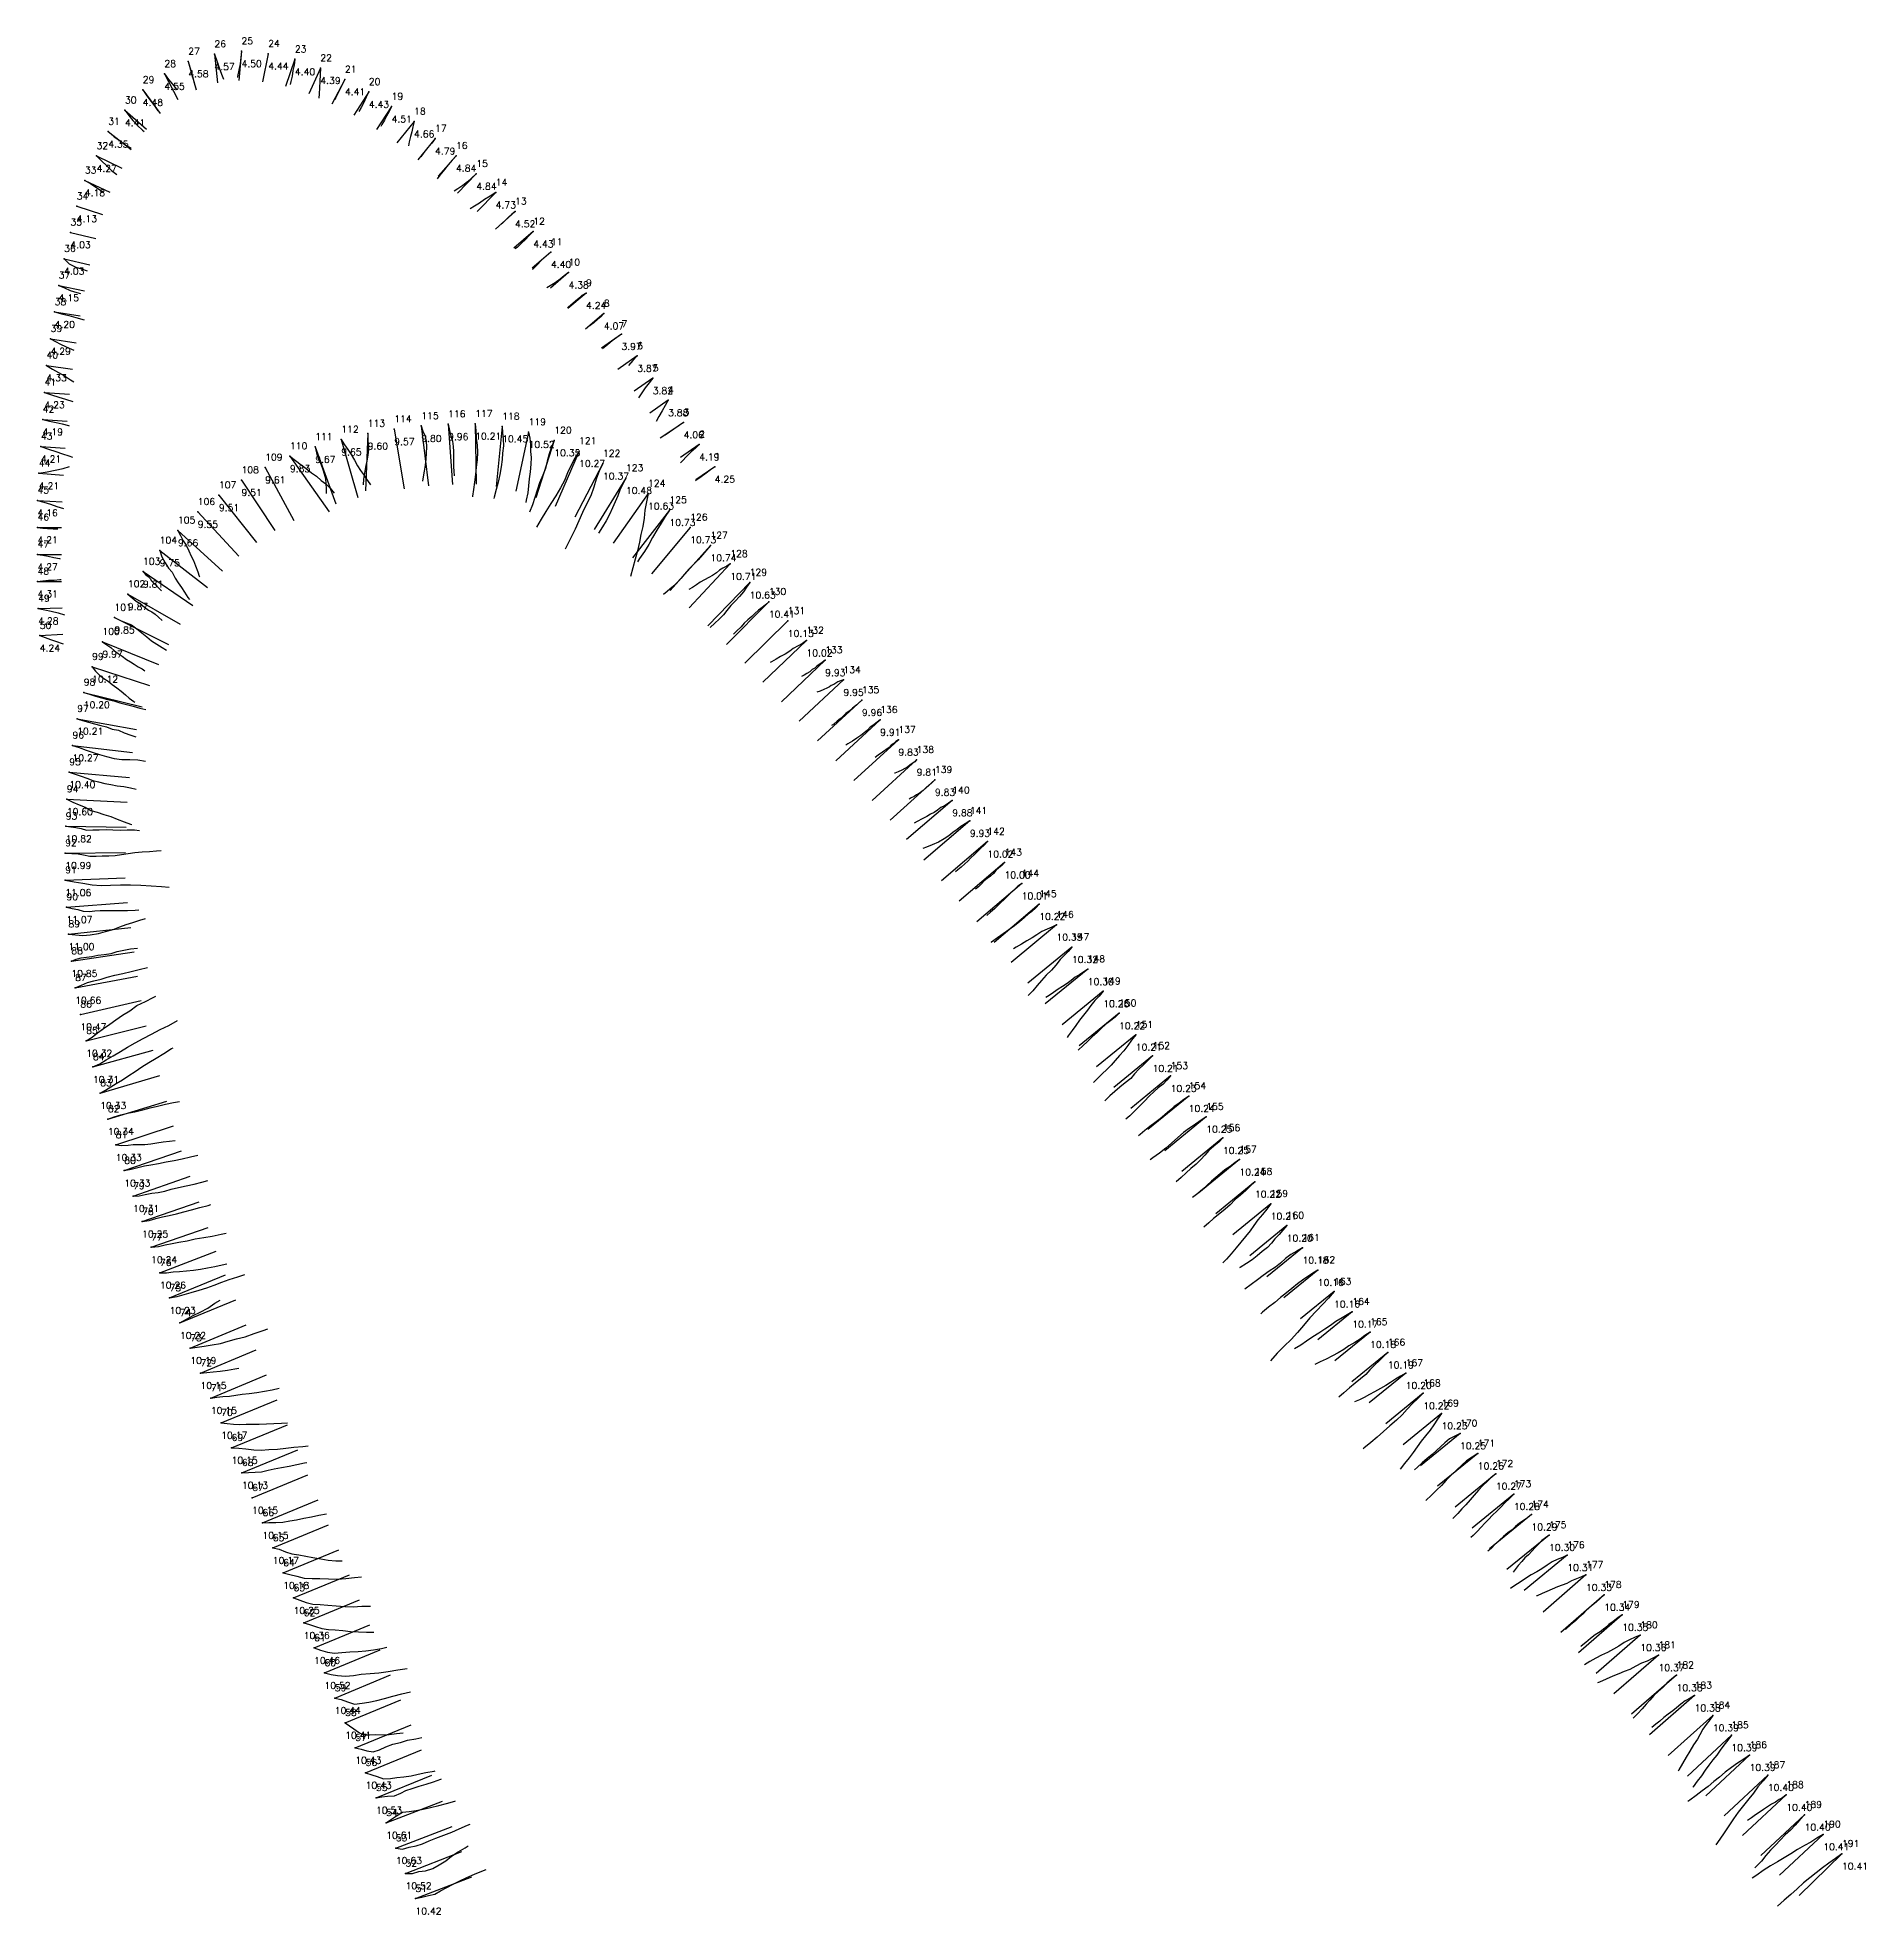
# Model space of a CAD drawing. Extents: x 748490 to 748571.2, y 8930346 to 8930429.3.
import ezdxf

# ---------------------------------------------------------------- set-up
doc = ezdxf.new("R2010")
doc.units = 0
for name, color, linetype in [('Hole', 7, 'Continuous'), ('Length', 7, 'Continuous'), ('Number', 7, 'Continuous'), ('Real Hole', 7, 'Continuous'), ('Theoretical Hole', 7, 'Continuous')]:
    doc.layers.add(name, color=color, linetype=linetype)
doc.styles.get("Standard").update_dxf_attribs({"font": 'simplex.shx'})

msp = doc.modelspace()

# ---------------------------------------------------------------- texts
at = {"layer": 'Length', "color": 244, "true_color": 0x0a11ff}
for s, p in [('4.58', (748496.73, 8930427.536, 189.58)), ('4.57', (748497.89, 8930427.856, 189.59)), ('4.50', (748499.09, 8930427.986, 189.51)), ('4.44', (748500.28, 8930427.876, 189.49)), ('4.40', (748501.46, 8930427.626, 189.48)), ('4.55', (748495.67, 8930426.976, 189.57)), ('4.39', (748502.59, 8930427.236, 189.52)), ('4.41', (748503.68, 8930426.736, 189.57)), ('4.48', (748494.71, 8930426.266, 189.52)), ('4.43', (748504.74, 8930426.176, 189.63)), ('4.41', (748493.92, 8930425.366, 189.48)), ('4.51', (748505.75, 8930425.526, 189.77)), ('4.66', (748506.75, 8930424.866, 189.95)), ('4.35', (748493.18, 8930424.416, 189.46)), ('4.79', (748507.68, 8930424.106, 190.13)), ('4.27', (748492.66, 8930423.336, 189.43)), ('4.84', (748508.61, 8930423.346, 190.23)), ('4.84', (748509.51, 8930422.546, 190.26)), ('4.18', (748492.14, 8930422.256, 189.37)), ('4.73', (748510.37, 8930421.716, 190.2)), ('4.13', (748491.78, 8930421.106, 189.37)), ('4.52', (748511.23, 8930420.876, 190.02)), ('4.03', (748491.5, 8930419.946, 189.31)), ('4.43', (748512.04, 8930419.986, 189.98)), ('4.40', (748512.82, 8930419.076, 190.01)), ('4.03', (748491.22, 8930418.776, 189.34)), ('4.15', (748490.98, 8930417.596, 189.5)), ('4.38', (748513.6, 8930418.166, 190.03)), ('4.24', (748514.38, 8930417.256, 189.92)), ('4.20', (748490.8, 8930416.416, 189.62)), ('4.07', (748515.17, 8930416.346, 189.78)), ('4.29', (748490.62, 8930415.226, 189.75)), ('3.97', (748515.95, 8930415.436, 189.71)), ('4.33', (748490.44, 8930414.046, 189.82)), ('3.87', (748516.65, 8930414.466, 189.67)), ('3.82', (748517.34, 8930413.476, 189.68)), ('4.23', (748490.35, 8930412.846, 189.78)), ('3.88', (748518.02, 8930412.496, 189.77)), ('4.19', (748490.27, 8930411.646, 189.8)), ('9.65', (748503.52, 8930410.756, 189.27)), ('9.60', (748504.69, 8930411.016, 189.22)), ('9.57', (748505.87, 8930411.216, 189.19)), ('9.80', (748507.07, 8930411.356, 189.43)), ('9.96', (748508.26, 8930411.436, 189.59)), ('10.21', (748509.46, 8930411.456, 189.85)), ('10.45', (748510.66, 8930411.336, 190.1)), ('10.52', (748511.83, 8930411.086, 190.17)), ('10.35', (748512.97, 8930410.716, 190)), ('4.06', (748518.71, 8930411.516, 189.99)), ('4.21', (748490.19, 8930410.446, 189.85)), ('9.83', (748501.24, 8930410.016, 189.46)), ('9.67', (748502.36, 8930410.426, 189.3)), ('10.27', (748514.07, 8930410.246, 189.92)), ('4.19', (748519.4, 8930410.536, 190.16)), ('4.21', (748490.1, 8930409.256, 189.88)), ('9.61', (748500.14, 8930409.516, 189.23)), ('10.37', (748515.13, 8930409.686, 190.02)), ('10.48', (748516.15, 8930409.046, 190.13)), ('4.25', (748520.09, 8930409.546, 190.25)), ('9.51', (748498.09, 8930408.286, 189.15)), ('9.51', (748499.09, 8930408.956, 189.13)), ('10.63', (748517.13, 8930408.356, 190.28)), ('4.16', (748490.04, 8930408.056, 189.87)), ('9.55', (748497.15, 8930407.546, 189.17)), ('10.73', (748518.08, 8930407.626, 190.39)), ('4.21', (748490.04, 8930406.856, 190)), ('9.66', (748496.27, 8930406.726, 189.28)), ('10.73', (748519, 8930406.856, 190.39)), ('9.75', (748495.46, 8930405.836, 189.37)), ('10.74', (748519.9, 8930406.056, 190.4)), ('4.27', (748490.04, 8930405.656, 190.1)), ('9.81', (748494.72, 8930404.896, 189.44)), ('10.71', (748520.78, 8930405.236, 190.37)), ('4.31', (748490.04, 8930404.456, 190.18)), ('10.63', (748521.64, 8930404.406, 190.28)), ('4.28', (748490.07, 8930403.256, 190.2)), ('9.87', (748494.05, 8930403.896, 189.5)), ('10.41', (748522.49, 8930403.556, 190.06)), ('9.85', (748493.45, 8930402.856, 189.48)), ('10.13', (748523.33, 8930402.706, 189.76)), ('4.24', (748490.14, 8930402.056, 190.24)), ('9.97', (748492.92, 8930401.786, 189.6)), ('10.02', (748524.16, 8930401.836, 189.66)), ('9.93', (748524.99, 8930400.966, 189.56)), ('10.12', (748492.46, 8930400.676, 189.76)), ('9.95', (748525.8, 8930400.086, 189.58)), ('10.20', (748492.09, 8930399.536, 189.84)), ('9.96', (748526.62, 8930399.196, 189.6)), ('10.21', (748491.8, 8930398.366, 189.85)), ('9.91', (748527.43, 8930398.316, 189.55)), ('9.83', (748528.24, 8930397.436, 189.46)), ('10.27', (748491.59, 8930397.186, 189.91)), ('10.40', (748491.45, 8930395.996, 190.05)), ('9.81', (748529.05, 8930396.546, 189.44)), ('9.83', (748529.86, 8930395.656, 189.46)), ('10.60', (748491.34, 8930394.796, 190.25)), ('9.88', (748530.63, 8930394.746, 189.51)), ('10.82', (748491.29, 8930393.596, 190.49)), ('9.93', (748531.41, 8930393.836, 189.56)), ('10.99', (748491.27, 8930392.406, 190.66)), ('10.02', (748532.19, 8930392.916, 189.65)), ('10.00', (748532.95, 8930391.986, 189.64)), ('11.06', (748491.27, 8930391.206, 190.73)), ('10.01', (748533.71, 8930391.056, 189.66)), ('11.07', (748491.32, 8930390.006, 190.73)), ('10.22', (748534.49, 8930390.146, 189.88)), ('10.35', (748535.25, 8930389.226, 190.01)), ('11.00', (748491.41, 8930388.806, 190.64)), ('10.32', (748535.94, 8930388.236, 190.01)), ('10.85', (748491.54, 8930387.616, 190.48)), ('10.30', (748536.64, 8930387.256, 190)), ('10.66', (748491.71, 8930386.426, 190.28)), ('10.26', (748537.33, 8930386.276, 189.98)), ('10.47', (748491.94, 8930385.246, 190.1)), ('10.22', (748538.03, 8930385.296, 189.96)), ('10.32', (748492.2, 8930384.076, 189.95)), ('10.21', (748538.77, 8930384.346, 189.96)), ('10.21', (748539.52, 8930383.406, 189.96)), ('10.31', (748492.5, 8930382.916, 189.93)), ('10.23', (748540.32, 8930382.516, 189.97)), ('10.33', (748492.82, 8930381.756, 189.96)), ('10.24', (748541.12, 8930381.626, 189.97)), ('10.34', (748493.16, 8930380.606, 189.97)), ('10.25', (748541.9, 8930380.706, 189.97)), ('10.33', (748493.51, 8930379.456, 189.97)), ('10.25', (748542.64, 8930379.766, 189.97)), ('10.33', (748493.89, 8930378.316, 189.97)), ('10.24', (748543.37, 8930378.806, 189.97)), ('10.22', (748544.06, 8930377.826, 189.97)), ('10.31', (748494.28, 8930377.186, 189.96)), ('10.21', (748544.76, 8930376.846, 189.97)), ('10.25', (748494.68, 8930376.056, 189.9)), ('10.20', (748545.47, 8930375.876, 189.97)), ('10.24', (748495.08, 8930374.916, 189.88)), ('10.18', (748546.17, 8930374.896, 189.97)), ('10.26', (748495.47, 8930373.786, 189.9)), ('10.16', (748546.85, 8930373.906, 189.97)), ('10.23', (748495.9, 8930372.666, 189.88)), ('10.16', (748547.57, 8930372.946, 189.97)), ('10.17', (748548.38, 8930372.056, 189.98)), ('10.22', (748496.36, 8930371.556, 189.86)), ('10.18', (748549.17, 8930371.156, 189.98)), ('10.19', (748496.82, 8930370.446, 189.83)), ('10.19', (748549.96, 8930370.246, 189.98)), ('10.15', (748497.27, 8930369.336, 189.79)), ('10.20', (748550.75, 8930369.336, 189.99)), ('10.22', (748551.53, 8930368.436, 189.99)), ('10.15', (748497.73, 8930368.226, 189.79)), ('10.23', (748552.34, 8930367.546, 189.99)), ('10.17', (748498.19, 8930367.126, 189.82)), ('10.25', (748553.16, 8930366.656, 190)), ('10.15', (748498.65, 8930366.016, 189.79)), ('10.26', (748553.95, 8930365.766, 190)), ('10.13', (748499.11, 8930364.906, 189.77)), ('10.27', (748554.75, 8930364.866, 190)), ('10.15', (748499.56, 8930363.796, 189.79)), ('10.28', (748555.55, 8930363.966, 190)), ('10.15', (748500.02, 8930362.686, 189.79)), ('10.29', (748556.33, 8930363.056, 190.01)), ('10.17', (748500.48, 8930361.576, 189.81)), ('10.30', (748557.11, 8930362.146, 190.01)), ('10.31', (748557.92, 8930361.256, 190.01)), ('10.18', (748500.94, 8930360.466, 189.82)), ('10.33', (748558.75, 8930360.376, 190.02)), ('10.25', (748501.4, 8930359.356, 189.89)), ('10.34', (748559.56, 8930359.496, 190.02)), ('10.36', (748501.85, 8930358.246, 190.01)), ('10.35', (748560.36, 8930358.606, 190.02)), ('10.36', (748561.16, 8930357.706, 190.03)), ('10.46', (748502.31, 8930357.136, 190.11)), ('10.37', (748561.97, 8930356.816, 190.03)), ('10.52', (748502.77, 8930356.026, 190.17)), ('10.38', (748562.77, 8930355.926, 190.03)), ('10.44', (748503.23, 8930354.916, 190.09)), ('10.38', (748563.57, 8930355.026, 190.04)), ('10.39', (748564.38, 8930354.146, 190.04)), ('10.41', (748503.69, 8930353.816, 190.06)), ('10.39', (748565.2, 8930353.266, 190.04)), ('10.43', (748504.14, 8930352.706, 190.08)), ('10.43', (748504.6, 8930351.596, 190.08)), ('10.39', (748566.01, 8930352.386, 190.05)), ('10.40', (748566.82, 8930351.496, 190.05)), ('10.53', (748505.06, 8930350.486, 190.19)), ('10.40', (748567.64, 8930350.616, 190.06)), ('10.61', (748505.51, 8930349.376, 190.26)), ('10.40', (748568.45, 8930349.736, 190.06)), ('10.63', (748505.94, 8930348.256, 190.28)), ('10.41', (748569.28, 8930348.866, 190.06)), ('10.41', (748570.11, 8930348.006, 190.07)), ('10.52', (748506.37, 8930347.136, 190.17)), ('10.42', (748506.81, 8930346.016, 190.07))]:
    msp.add_text(s, height=0.3, dxfattribs=at).set_placement(p)
at = {"layer": 'Number', "color": 244, "true_color": 0x0a11ff}
for s, p in [('27', (748496.73, 8930428.546, 189.58)), ('26', (748497.89, 8930428.866, 189.59)), ('25', (748499.09, 8930428.996, 189.51)), ('24', (748500.28, 8930428.886, 189.49)), ('23', (748501.46, 8930428.636, 189.48)), ('22', (748502.59, 8930428.246, 189.52)), ('28', (748495.67, 8930427.986, 189.57)), ('21', (748503.68, 8930427.746, 189.57)), ('29', (748494.71, 8930427.276, 189.52)), ('20', (748504.74, 8930427.186, 189.63)), ('19', (748505.75, 8930426.536, 189.77)), ('30', (748493.92, 8930426.376, 189.48)), ('18', (748506.75, 8930425.876, 189.95)), ('31', (748493.18, 8930425.426, 189.46)), ('17', (748507.68, 8930425.116, 190.13)), ('32', (748492.66, 8930424.346, 189.43)), ('16', (748508.61, 8930424.356, 190.23)), ('33', (748492.14, 8930423.266, 189.37)), ('15', (748509.51, 8930423.556, 190.26)), ('14', (748510.37, 8930422.726, 190.2)), ('34', (748491.78, 8930422.116, 189.37)), ('13', (748511.23, 8930421.886, 190.02)), ('35', (748491.5, 8930420.956, 189.31)), ('12', (748512.04, 8930420.996, 189.98)), ('11', (748512.82, 8930420.086, 190.01)), ('36', (748491.22, 8930419.786, 189.34)), ('10', (748513.6, 8930419.176, 190.03)), ('37', (748490.98, 8930418.606, 189.5)), ('9', (748514.38, 8930418.266, 189.92)), ('38', (748490.8, 8930417.426, 189.62)), ('8', (748515.17, 8930417.356, 189.78)), ('39', (748490.62, 8930416.236, 189.75)), ('7', (748515.95, 8930416.446, 189.71)), ('40', (748490.44, 8930415.056, 189.82)), ('6', (748516.65, 8930415.476, 189.67)), ('5', (748517.34, 8930414.486, 189.68)), ('41', (748490.35, 8930413.856, 189.78)), ('4', (748518.02, 8930413.506, 189.77)), ('42', (748490.27, 8930412.656, 189.8)), ('116', (748508.26, 8930412.446, 189.59)), ('117', (748509.46, 8930412.466, 189.85)), ('3', (748518.71, 8930412.526, 189.99)), ('112', (748503.52, 8930411.766, 189.27)), ('113', (748504.69, 8930412.026, 189.22)), ('114', (748505.87, 8930412.226, 189.19)), ('115', (748507.07, 8930412.366, 189.43)), ('118', (748510.66, 8930412.346, 190.1)), ('119', (748511.83, 8930412.096, 190.17)), ('120', (748512.97, 8930411.726, 190)), ('2', (748519.4, 8930411.546, 190.16)), ('43', (748490.19, 8930411.456, 189.85)), ('110', (748501.24, 8930411.026, 189.46)), ('111', (748502.36, 8930411.436, 189.3)), ('121', (748514.07, 8930411.256, 189.92)), ('44', (748490.1, 8930410.266, 189.88)), ('108', (748499.09, 8930409.966, 189.13)), ('109', (748500.14, 8930410.526, 189.23)), ('122', (748515.13, 8930410.696, 190.02)), ('123', (748516.15, 8930410.056, 190.13)), ('1', (748520.09, 8930410.556, 190.25)), ('45', (748490.04, 8930409.066, 189.87)), ('107', (748498.09, 8930409.296, 189.15)), ('124', (748517.13, 8930409.366, 190.28)), ('106', (748497.15, 8930408.556, 189.17)), ('125', (748518.08, 8930408.636, 190.39)), ('46', (748490.04, 8930407.866, 190)), ('105', (748496.27, 8930407.736, 189.28)), ('126', (748519, 8930407.866, 190.39)), ('47', (748490.04, 8930406.666, 190.1)), ('104', (748495.46, 8930406.846, 189.37)), ('127', (748519.9, 8930407.066, 190.4)), ('103', (748494.72, 8930405.906, 189.44)), ('128', (748520.78, 8930406.246, 190.37)), ('48', (748490.04, 8930405.466, 190.18)), ('102', (748494.05, 8930404.906, 189.5)), ('129', (748521.64, 8930405.416, 190.28)), ('49', (748490.07, 8930404.266, 190.2)), ('130', (748522.49, 8930404.566, 190.06)), ('101', (748493.45, 8930403.866, 189.48)), ('131', (748523.33, 8930403.716, 189.76)), ('50', (748490.14, 8930403.066, 190.24)), ('100', (748492.92, 8930402.796, 189.6)), ('132', (748524.16, 8930402.846, 189.66)), ('99', (748492.46, 8930401.686, 189.76)), ('133', (748524.99, 8930401.976, 189.56)), ('134', (748525.8, 8930401.096, 189.58)), ('98', (748492.09, 8930400.546, 189.84)), ('135', (748526.62, 8930400.206, 189.6)), ('97', (748491.8, 8930399.376, 189.85)), ('136', (748527.43, 8930399.326, 189.55)), ('137', (748528.24, 8930398.446, 189.46)), ('96', (748491.59, 8930398.196, 189.91)), ('138', (748529.05, 8930397.556, 189.44)), ('95', (748491.45, 8930397.006, 190.05)), ('139', (748529.86, 8930396.666, 189.46)), ('94', (748491.34, 8930395.806, 190.25)), ('140', (748530.63, 8930395.756, 189.51)), ('93', (748491.29, 8930394.606, 190.49)), ('141', (748531.41, 8930394.846, 189.56)), ('92', (748491.27, 8930393.416, 190.66)), ('142', (748532.19, 8930393.926, 189.65)), ('143', (748532.95, 8930392.996, 189.64)), ('91', (748491.27, 8930392.216, 190.73)), ('144', (748533.71, 8930392.066, 189.66)), ('90', (748491.32, 8930391.016, 190.73)), ('145', (748534.49, 8930391.156, 189.88)), ('146', (748535.25, 8930390.236, 190.01)), ('89', (748491.41, 8930389.816, 190.64)), ('147', (748535.94, 8930389.246, 190.01)), ('88', (748491.54, 8930388.626, 190.48)), ('148', (748536.64, 8930388.266, 190)), ('87', (748491.71, 8930387.436, 190.28)), ('149', (748537.33, 8930387.286, 189.98)), ('86', (748491.94, 8930386.256, 190.1)), ('150', (748538.03, 8930386.306, 189.96)), ('85', (748492.2, 8930385.086, 189.95)), ('151', (748538.77, 8930385.356, 189.96)), ('152', (748539.52, 8930384.416, 189.96)), ('84', (748492.5, 8930383.926, 189.93)), ('153', (748540.32, 8930383.526, 189.97)), ('83', (748492.82, 8930382.766, 189.96)), ('154', (748541.12, 8930382.636, 189.97)), ('82', (748493.16, 8930381.616, 189.97)), ('155', (748541.9, 8930381.716, 189.97)), ('156', (748542.64, 8930380.776, 189.97)), ('81', (748493.51, 8930380.466, 189.97)), ('80', (748493.89, 8930379.326, 189.97)), ('157', (748543.37, 8930379.816, 189.97)), ('158', (748544.06, 8930378.836, 189.97)), ('79', (748494.28, 8930378.196, 189.96)), ('159', (748544.76, 8930377.856, 189.97)), ('78', (748494.68, 8930377.066, 189.9)), ('160', (748545.47, 8930376.886, 189.97)), ('77', (748495.08, 8930375.926, 189.88)), ('161', (748546.17, 8930375.906, 189.97)), ('162', (748546.85, 8930374.916, 189.97)), ('76', (748495.47, 8930374.796, 189.9)), ('75', (748495.9, 8930373.676, 189.88)), ('163', (748547.57, 8930373.956, 189.97)), ('74', (748496.36, 8930372.566, 189.86)), ('164', (748548.38, 8930373.066, 189.98)), ('165', (748549.17, 8930372.166, 189.98)), ('73', (748496.82, 8930371.456, 189.83)), ('166', (748549.96, 8930371.256, 189.98)), ('72', (748497.27, 8930370.346, 189.79)), ('167', (748550.75, 8930370.346, 189.99)), ('71', (748497.73, 8930369.236, 189.79)), ('168', (748551.53, 8930369.446, 189.99)), ('169', (748552.34, 8930368.556, 189.99)), ('70', (748498.19, 8930368.136, 189.82)), ('170', (748553.16, 8930367.666, 190)), ('69', (748498.65, 8930367.026, 189.79)), ('171', (748553.95, 8930366.776, 190)), ('68', (748499.11, 8930365.916, 189.77)), ('172', (748554.75, 8930365.876, 190)), ('173', (748555.55, 8930364.976, 190)), ('67', (748499.56, 8930364.806, 189.79)), ('66', (748500.02, 8930363.696, 189.79)), ('174', (748556.33, 8930364.066, 190.01)), ('65', (748500.48, 8930362.586, 189.81)), ('175', (748557.11, 8930363.156, 190.01)), ('176', (748557.92, 8930362.266, 190.01)), ('64', (748500.94, 8930361.476, 189.82)), ('177', (748558.75, 8930361.386, 190.02)), ('63', (748501.4, 8930360.366, 189.89)), ('178', (748559.56, 8930360.506, 190.02)), ('62', (748501.85, 8930359.256, 190.01)), ('179', (748560.36, 8930359.616, 190.02)), ('180', (748561.16, 8930358.716, 190.03)), ('61', (748502.31, 8930358.146, 190.11)), ('181', (748561.97, 8930357.826, 190.03)), ('60', (748502.77, 8930357.036, 190.17)), ('182', (748562.77, 8930356.936, 190.03)), ('59', (748503.23, 8930355.926, 190.09)), ('183', (748563.57, 8930356.036, 190.04)), ('184', (748564.38, 8930355.156, 190.04)), ('58', (748503.69, 8930354.826, 190.06)), ('185', (748565.2, 8930354.276, 190.04)), ('57', (748504.14, 8930353.716, 190.08)), ('186', (748566.01, 8930353.396, 190.05)), ('56', (748504.6, 8930352.606, 190.08)), ('187', (748566.82, 8930352.506, 190.05)), ('188', (748567.64, 8930351.626, 190.06)), ('55', (748505.06, 8930351.496, 190.19)), ('189', (748568.45, 8930350.746, 190.06)), ('54', (748505.51, 8930350.386, 190.26)), ('53', (748505.94, 8930349.266, 190.28)), ('190', (748569.28, 8930349.876, 190.06)), ('191', (748570.11, 8930349.016, 190.07)), ('52', (748506.37, 8930348.146, 190.17)), ('51', (748506.81, 8930347.026, 190.07))]:
    msp.add_text(s, height=0.3, dxfattribs=at).set_placement(p)

# ---------------------------------------------------------------- linework, layer by layer
at = {"layer": 'Hole', "color": 244, "true_color": 0x0a11ff}
for p in [(748497.89, 8930428.56, 189.59), (748499.09, 8930428.69, 189.51), (748500.28, 8930428.58, 189.49), (748495.67, 8930427.68, 189.57), (748496.73, 8930428.24, 189.58), (748501.46, 8930428.33, 189.48), (748502.59, 8930427.94, 189.52), (748494.71, 8930426.97, 189.52), (748503.68, 8930427.44, 189.57), (748504.74, 8930426.88, 189.63), (748493.92, 8930426.07, 189.48), (748505.75, 8930426.23, 189.77), (748506.75, 8930425.57, 189.95), (748493.18, 8930425.12, 189.46), (748507.68, 8930424.81, 190.13), (748492.66, 8930424.04, 189.43), (748508.61, 8930424.05, 190.23), (748492.14, 8930422.96, 189.37), (748509.51, 8930423.25, 190.26), (748510.37, 8930422.42, 190.2), (748491.78, 8930421.81, 189.37), (748511.23, 8930421.58, 190.02), (748491.5, 8930420.65, 189.31), (748512.04, 8930420.69, 189.98), (748491.22, 8930419.48, 189.34), (748512.82, 8930419.78, 190.01), (748513.6, 8930418.87, 190.03), (748490.98, 8930418.3, 189.5), (748514.38, 8930417.96, 189.92), (748490.8, 8930417.12, 189.62), (748515.17, 8930417.05, 189.78), (748515.95, 8930416.14, 189.71), (748490.62, 8930415.93, 189.75), (748490.44, 8930414.75, 189.82), (748516.65, 8930415.17, 189.67), (748490.35, 8930413.55, 189.78), (748517.34, 8930414.18, 189.68), (748518.02, 8930413.2, 189.77), (748490.27, 8930412.35, 189.8), (748505.87, 8930411.92, 189.19), (748507.07, 8930412.06, 189.43), (748508.26, 8930412.14, 189.59), (748509.46, 8930412.16, 189.85), (748510.66, 8930412.04, 190.1), (748518.71, 8930412.22, 189.99), (748490.19, 8930411.15, 189.85), (748502.36, 8930411.13, 189.3), (748503.52, 8930411.46, 189.27), (748504.69, 8930411.72, 189.22), (748511.83, 8930411.79, 190.17), (748512.97, 8930411.42, 190), (748519.4, 8930411.24, 190.16), (748500.14, 8930410.22, 189.23), (748501.24, 8930410.72, 189.46), (748514.07, 8930410.95, 189.92), (748515.13, 8930410.39, 190.02), (748520.09, 8930410.25, 190.25), (748490.1, 8930409.96, 189.88), (748499.09, 8930409.66, 189.13), (748516.15, 8930409.75, 190.13), (748490.04, 8930408.76, 189.87), (748498.09, 8930408.99, 189.15), (748517.13, 8930409.06, 190.28), (748497.15, 8930408.25, 189.17), (748518.08, 8930408.33, 190.39), (748490.04, 8930407.56, 190), (748496.27, 8930407.43, 189.28), (748519, 8930407.56, 190.39), (748490.04, 8930406.36, 190.1), (748495.46, 8930406.54, 189.37), (748519.9, 8930406.76, 190.4), (748494.72, 8930405.6, 189.44), (748520.78, 8930405.94, 190.37), (748490.04, 8930405.16, 190.18), (748494.05, 8930404.6, 189.5), (748521.64, 8930405.11, 190.28), (748490.07, 8930403.96, 190.2), (748493.45, 8930403.56, 189.48), (748522.49, 8930404.26, 190.06), (748490.14, 8930402.76, 190.24), (748523.33, 8930403.41, 189.76), (748492.92, 8930402.49, 189.6), (748524.16, 8930402.54, 189.66), (748492.46, 8930401.38, 189.76), (748524.99, 8930401.67, 189.56), (748492.09, 8930400.24, 189.84), (748525.8, 8930400.79, 189.58), (748526.62, 8930399.9, 189.6), (748491.8, 8930399.07, 189.85), (748527.43, 8930399.02, 189.55), (748491.59, 8930397.89, 189.91), (748528.24, 8930398.14, 189.46), (748529.05, 8930397.25, 189.44), (748491.45, 8930396.7, 190.05), (748529.86, 8930396.36, 189.46), (748491.34, 8930395.5, 190.25), (748530.63, 8930395.45, 189.51), (748531.41, 8930394.54, 189.56), (748491.29, 8930394.3, 190.49), (748532.19, 8930393.62, 189.65), (748491.27, 8930393.11, 190.66), (748532.95, 8930392.69, 189.64), (748491.27, 8930391.91, 190.73), (748533.71, 8930391.76, 189.66), (748491.32, 8930390.71, 190.73), (748534.49, 8930390.85, 189.88), (748491.41, 8930389.51, 190.64), (748535.25, 8930389.93, 190.01), (748535.94, 8930388.94, 190.01), (748491.54, 8930388.32, 190.48), (748536.64, 8930387.96, 190), (748491.71, 8930387.13, 190.28), (748537.33, 8930386.98, 189.98), (748491.94, 8930385.95, 190.1), (748538.03, 8930386, 189.96), (748492.2, 8930384.78, 189.95), (748538.77, 8930385.05, 189.96), (748492.5, 8930383.62, 189.93), (748539.52, 8930384.11, 189.96), (748540.32, 8930383.22, 189.97), (748492.82, 8930382.46, 189.96), (748541.12, 8930382.33, 189.97), (748493.16, 8930381.31, 189.97), (748541.9, 8930381.41, 189.97), (748542.64, 8930380.47, 189.97), (748493.51, 8930380.16, 189.97), (748543.37, 8930379.51, 189.97), (748493.89, 8930379.02, 189.97), (748544.06, 8930378.53, 189.97), (748494.28, 8930377.89, 189.96), (748544.76, 8930377.55, 189.97), (748494.68, 8930376.76, 189.9), (748545.47, 8930376.58, 189.97), (748495.08, 8930375.62, 189.88), (748546.17, 8930375.6, 189.97), (748495.47, 8930374.49, 189.9), (748546.85, 8930374.61, 189.97), (748547.57, 8930373.65, 189.97), (748495.9, 8930373.37, 189.88), (748548.38, 8930372.76, 189.98), (748496.36, 8930372.26, 189.86), (748496.82, 8930371.15, 189.83), (748549.17, 8930371.86, 189.98), (748549.96, 8930370.95, 189.98), (748497.27, 8930370.04, 189.79), (748550.75, 8930370.04, 189.99), (748497.73, 8930368.93, 189.79), (748551.53, 8930369.14, 189.99), (748498.19, 8930367.83, 189.82), (748552.34, 8930368.25, 189.99), (748553.16, 8930367.36, 190), (748498.65, 8930366.72, 189.79), (748553.95, 8930366.47, 190), (748499.11, 8930365.61, 189.77), (748554.75, 8930365.57, 190), (748499.56, 8930364.5, 189.79), (748555.55, 8930364.67, 190), (748556.33, 8930363.76, 190.01), (748500.02, 8930363.39, 189.79), (748557.11, 8930362.85, 190.01), (748500.48, 8930362.28, 189.81), (748557.92, 8930361.96, 190.01), (748500.94, 8930361.17, 189.82), (748558.75, 8930361.08, 190.02), (748501.4, 8930360.06, 189.89), (748559.56, 8930360.2, 190.02), (748501.85, 8930358.95, 190.01), (748560.36, 8930359.31, 190.02), (748502.31, 8930357.84, 190.11), (748561.16, 8930358.41, 190.03), (748561.97, 8930357.52, 190.03), (748502.77, 8930356.73, 190.17), (748562.77, 8930356.63, 190.03), (748503.23, 8930355.62, 190.09), (748563.57, 8930355.73, 190.04), (748503.69, 8930354.52, 190.06), (748564.38, 8930354.85, 190.04), (748565.2, 8930353.97, 190.04), (748504.14, 8930353.41, 190.08), (748566.01, 8930353.09, 190.05), (748504.6, 8930352.3, 190.08), (748566.82, 8930352.2, 190.05), (748505.06, 8930351.19, 190.19), (748567.64, 8930351.32, 190.06), (748568.45, 8930350.44, 190.06), (748505.51, 8930350.08, 190.26), (748569.28, 8930349.57, 190.06), (748505.94, 8930348.96, 190.28), (748570.11, 8930348.71, 190.07), (748506.37, 8930347.84, 190.17), (748506.81, 8930346.72, 190.07)]:
    msp.add_point(p, dxfattribs=at)
at = {"layer": 'Real Hole', "color": 1, "true_color": 0xff0000}
for points in [[(748497.89, 8930428.56, 189.59), (748497.993, 8930428.256, 188.643), (748498.095, 8930427.95, 187.696), (748498.196, 8930427.667, 186.743), (748498.289, 8930427.449, 185.874)], [(748499.09, 8930428.69, 189.51), (748499.057, 8930428.403, 188.552), (748499.037, 8930428.134, 187.59), (748498.977, 8930427.846, 186.634), (748498.918, 8930427.573, 185.674), (748498.906, 8930427.518, 185.482)], [(748495.67, 8930427.68, 189.57), (748495.847, 8930427.436, 188.617), (748496.026, 8930427.231, 187.654), (748496.187, 8930427.014, 186.691), (748496.204, 8930426.992, 186.595)], [(748496.73, 8930428.24, 189.58), (748496.819, 8930427.94, 188.63), (748496.899, 8930427.639, 187.68), (748496.978, 8930427.332, 186.731), (748497.047, 8930427.088, 185.973)], [(748501.46, 8930428.33, 189.48), (748501.423, 8930428.073, 188.514), (748501.362, 8930427.829, 187.546), (748501.336, 8930427.587, 186.577), (748501.277, 8930427.341, 185.609), (748501.245, 8930427.21, 185.127)], [(748502.59, 8930427.94, 189.52), (748502.58, 8930427.639, 188.566), (748502.566, 8930427.354, 187.608), (748502.554, 8930427.07, 186.649), (748502.536, 8930426.792, 185.689), (748502.523, 8930426.613, 185.116)], [(748494.71, 8930426.97, 189.52), (748494.89, 8930426.708, 188.572), (748495.079, 8930426.465, 187.62), (748495.256, 8930426.219, 186.667), (748495.373, 8930426.047, 185.999)], [(748503.68, 8930427.44, 189.57), (748503.534, 8930427.154, 188.623), (748503.394, 8930426.876, 187.673), (748503.265, 8930426.609, 186.718), (748503.227, 8930426.527, 186.431)], [(748504.74, 8930426.88, 189.63), (748504.621, 8930426.646, 188.665), (748504.515, 8930426.417, 187.698), (748504.4, 8930426.188, 186.731), (748504.292, 8930426.007, 185.959)], [(748493.92, 8930426.07, 189.48), (748494.094, 8930425.842, 188.522), (748494.268, 8930425.611, 187.565), (748494.47, 8930425.386, 186.612), (748494.702, 8930425.179, 185.661), (748494.774, 8930425.125, 185.375)], [(748505.75, 8930426.23, 189.77), (748505.641, 8930426.012, 188.8), (748505.526, 8930425.801, 187.829), (748505.429, 8930425.623, 186.85), (748505.317, 8930425.439, 185.874), (748505.268, 8930425.348, 185.385)], [(748506.75, 8930425.57, 189.95), (748506.695, 8930425.34, 188.978), (748506.642, 8930425.118, 188.005), (748506.595, 8930424.91, 187.028), (748506.537, 8930424.672, 186.058), (748506.507, 8930424.488, 185.178)], [(748493.18, 8930425.12, 189.46), (748493.434, 8930424.895, 188.519), (748493.688, 8930424.725, 187.567), (748493.911, 8930424.552, 186.608), (748494.192, 8930424.383, 185.663)], [(748507.68, 8930424.81, 190.13), (748507.536, 8930424.611, 189.161), (748507.365, 8930424.414, 188.195), (748507.181, 8930424.199, 187.236), (748507.05, 8930424.008, 186.366)], [(748492.66, 8930424.04, 189.43), (748492.884, 8930423.823, 188.48), (748493.11, 8930423.601, 187.531), (748493.329, 8930423.402, 186.576), (748493.553, 8930423.215, 185.725)], [(748508.61, 8930424.05, 190.23), (748508.444, 8930423.848, 189.265), (748508.266, 8930423.653, 188.3), (748508.102, 8930423.434, 187.339), (748507.898, 8930423.196, 186.389), (748507.777, 8930423.026, 185.617)], [(748492.14, 8930422.96, 189.37), (748492.391, 8930422.821, 188.412), (748492.628, 8930422.66, 187.454), (748492.879, 8930422.49, 186.501), (748492.958, 8930422.443, 186.216)], [(748509.51, 8930423.25, 190.26), (748509.309, 8930423.074, 189.296), (748509.124, 8930422.9, 188.329), (748508.905, 8930422.735, 187.367), (748508.692, 8930422.588, 186.402), (748508.526, 8930422.476, 185.731)], [(748510.37, 8930422.42, 190.2), (748510.124, 8930422.258, 189.244), (748509.866, 8930422.103, 188.291), (748509.655, 8930421.952, 187.325), (748509.425, 8930421.808, 186.362), (748509.23, 8930421.694, 185.595)], [(748511.23, 8930421.58, 190.02), (748511.081, 8930421.457, 189.039), (748510.935, 8930421.322, 188.059), (748510.799, 8930421.188, 187.077), (748510.67, 8930421.065, 186.093), (748510.607, 8930421.008, 185.601)], [(748512.04, 8930420.69, 189.98), (748511.861, 8930420.511, 189.013), (748511.688, 8930420.328, 188.045), (748511.52, 8930420.165, 187.073), (748511.331, 8930419.993, 186.106), (748511.237, 8930419.916, 185.621)], [(748491.22, 8930419.48, 189.34), (748491.45, 8930419.252, 188.394), (748491.737, 8930419.112, 187.446), (748491.998, 8930419.028, 186.485), (748492.239, 8930418.941, 185.622)], [(748512.82, 8930419.78, 190.01), (748512.614, 8930419.596, 189.049), (748512.406, 8930419.412, 188.088), (748512.204, 8930419.212, 187.13), (748512.017, 8930419.023, 186.165), (748511.998, 8930419.005, 186.069)], [(748513.6, 8930418.87, 190.03), (748513.405, 8930418.726, 189.06), (748513.225, 8930418.579, 188.087), (748513.005, 8930418.417, 187.125), (748512.783, 8930418.281, 186.16), (748512.639, 8930418.194, 185.48)], [(748490.98, 8930418.3, 189.5), (748491.232, 8930418.187, 188.539), (748491.486, 8930418.077, 187.578), (748491.777, 8930417.985, 186.626), (748491.941, 8930417.933, 186.051)], [(748514.38, 8930417.96, 189.92), (748514.195, 8930417.844, 188.944), (748514.018, 8930417.687, 187.973), (748513.812, 8930417.51, 187.01), (748513.604, 8930417.331, 186.049), (748513.563, 8930417.296, 185.856)], [(748490.8, 8930417.12, 189.62), (748491.106, 8930417.041, 188.671), (748491.422, 8930416.961, 187.726), (748491.74, 8930416.867, 186.782), (748492.106, 8930416.775, 185.856)], [(748515.17, 8930417.05, 189.78), (748515.035, 8930416.909, 188.799), (748514.884, 8930416.779, 187.819), (748514.725, 8930416.631, 186.843), (748514.558, 8930416.513, 185.864), (748514.543, 8930416.5, 185.766)], [(748515.95, 8930416.14, 189.71), (748515.748, 8930415.99, 188.742), (748515.54, 8930415.835, 187.776), (748515.335, 8930415.667, 186.812), (748515.105, 8930415.487, 185.856)], [(748490.62, 8930415.93, 189.75), (748490.844, 8930415.802, 188.784), (748491.066, 8930415.689, 187.815), (748491.286, 8930415.589, 186.845), (748491.552, 8930415.471, 185.888), (748491.657, 8930415.427, 185.505)], [(748490.44, 8930414.75, 189.82), (748490.706, 8930414.58, 188.871), (748490.974, 8930414.433, 187.919), (748491.234, 8930414.279, 186.966), (748491.51, 8930414.113, 186.019), (748491.651, 8930414.026, 185.547)], [(748516.65, 8930415.17, 189.67), (748516.451, 8930414.959, 188.713), (748516.258, 8930414.75, 187.754)], [(748490.35, 8930413.55, 189.78), (748490.665, 8930413.443, 188.837), (748490.984, 8930413.344, 187.894), (748491.279, 8930413.251, 186.943), (748491.609, 8930413.151, 186.005)], [(748517.34, 8930414.18, 189.68), (748517.176, 8930413.97, 188.716), (748517.008, 8930413.76, 187.753), (748516.858, 8930413.532, 186.791), (748516.707, 8930413.316, 185.93)], [(748518.02, 8930413.2, 189.77), (748517.888, 8930412.967, 188.807), (748517.76, 8930412.732, 187.843), (748517.616, 8930412.474, 186.888), (748517.487, 8930412.257, 186.024)], [(748490.27, 8930412.35, 189.8), (748490.57, 8930412.275, 188.849), (748490.862, 8930412.217, 187.894), (748491.14, 8930412.156, 186.936), (748491.42, 8930412.076, 185.979), (748491.449, 8930412.068, 185.884)], [(748507.07, 8930412.06, 189.43), (748507.143, 8930411.829, 188.46), (748507.225, 8930411.631, 187.483), (748507.29, 8930411.395, 186.514), (748507.298, 8930411.123, 185.551), (748507.292, 8930410.863, 184.586), (748507.273, 8930410.587, 183.625), (748507.237, 8930410.32, 182.662), (748507.195, 8930410.054, 181.699), (748507.156, 8930409.804, 180.731), (748507.121, 8930409.613, 180.059)], [(748508.26, 8930412.14, 189.59), (748508.314, 8930411.866, 188.63), (748508.382, 8930411.602, 187.668), (748508.458, 8930411.388, 186.694), (748508.483, 8930411.154, 185.722), (748508.496, 8930410.93, 184.747), (748508.499, 8930410.698, 183.775), (748508.503, 8930410.475, 182.8), (748508.505, 8930410.254, 181.825), (748508.517, 8930410.052, 180.845), (748508.531, 8930409.853, 179.865)], [(748509.46, 8930412.16, 189.85), (748509.488, 8930411.841, 188.903), (748509.502, 8930411.517, 187.957), (748509.548, 8930411.216, 187.004), (748509.56, 8930410.894, 186.058), (748509.541, 8930410.559, 185.115), (748509.503, 8930410.235, 184.17), (748509.47, 8930409.907, 183.226), (748509.43, 8930409.573, 182.284), (748509.382, 8930409.247, 181.34), (748509.339, 8930408.944, 180.388), (748509.335, 8930408.914, 180.293)], [(748510.66, 8930412.04, 190.1), (748510.672, 8930411.755, 189.142), (748510.706, 8930411.471, 188.183), (748510.721, 8930411.175, 187.228), (748510.672, 8930410.855, 186.282), (748510.654, 8930410.567, 185.325), (748510.617, 8930410.251, 184.377), (748510.554, 8930409.905, 183.44), (748510.484, 8930409.573, 182.5), (748510.386, 8930409.245, 181.56), (748510.309, 8930408.902, 180.624), (748510.292, 8930408.838, 180.435)], [(748518.71, 8930412.22, 189.99), (748518.468, 8930412.058, 189.033), (748518.224, 8930411.89, 188.078), (748517.984, 8930411.721, 187.122), (748517.74, 8930411.567, 186.165), (748517.673, 8930411.524, 185.876)], [(748490.19, 8930411.15, 189.85), (748490.53, 8930411.037, 188.916), (748490.851, 8930410.932, 187.975), (748491.141, 8930410.831, 187.024), (748491.434, 8930410.73, 186.073), (748491.595, 8930410.673, 185.603)], [(748502.36, 8930411.13, 189.3), (748502.414, 8930410.862, 188.338), (748502.487, 8930410.62, 187.37), (748502.589, 8930410.404, 186.399), (748502.683, 8930410.168, 185.432), (748502.752, 8930409.942, 184.461), (748502.824, 8930409.73, 183.486), (748502.838, 8930409.496, 182.514), (748502.852, 8930409.282, 181.537), (748502.844, 8930409.063, 180.562)], [(748503.52, 8930411.46, 189.27), (748503.661, 8930411.222, 188.309), (748503.811, 8930411.017, 187.342), (748503.96, 8930410.799, 186.377), (748504.099, 8930410.542, 185.421), (748504.234, 8930410.292, 184.462), (748504.367, 8930410.078, 183.494), (748504.507, 8930409.902, 182.52), (748504.644, 8930409.695, 181.551), (748504.779, 8930409.493, 180.581), (748504.809, 8930409.449, 180.389)], [(748504.69, 8930411.72, 189.22), (748504.693, 8930411.458, 188.255), (748504.706, 8930411.221, 187.283), (748504.72, 8930410.995, 186.309), (748504.694, 8930410.77, 185.336), (748504.65, 8930410.51, 184.371), (748504.591, 8930410.237, 183.411), (748504.546, 8930409.964, 182.45), (748504.511, 8930409.696, 181.487), (748504.491, 8930409.442, 180.624)], [(748511.83, 8930411.79, 190.17), (748511.878, 8930411.515, 189.21), (748511.908, 8930411.23, 188.252), (748511.91, 8930410.935, 187.296), (748511.94, 8930410.662, 186.335), (748511.925, 8930410.36, 185.382), (748511.899, 8930410.025, 184.44), (748511.859, 8930409.71, 183.491), (748511.829, 8930409.411, 182.537), (748511.79, 8930409.093, 181.59), (748511.721, 8930408.771, 180.646), (748511.703, 8930408.669, 180.364)], [(748512.97, 8930411.42, 190), (748512.85, 8930411.118, 189.054), (748512.747, 8930410.823, 188.104), (748512.654, 8930410.502, 187.162), (748512.58, 8930410.18, 186.218), (748512.457, 8930409.877, 185.273), (748512.315, 8930409.538, 184.343), (748512.206, 8930409.216, 183.403), (748512.1, 8930408.885, 182.465), (748512.002, 8930408.567, 181.522), (748511.874, 8930408.232, 180.588)], [(748519.4, 8930411.24, 190.16), (748519.231, 8930411.075, 189.188), (748519.039, 8930410.911, 188.221), (748518.856, 8930410.718, 187.257), (748518.65, 8930410.501, 186.302), (748518.569, 8930410.42, 185.919)], [(748490.1, 8930409.96, 189.88), (748490.466, 8930410.029, 188.952), (748490.82, 8930410.099, 188.019), (748491.179, 8930410.179, 187.09), (748491.461, 8930410.258, 186.345)], [(748501.24, 8930410.72, 189.46), (748501.487, 8930410.528, 188.51), (748501.739, 8930410.336, 187.562), (748501.962, 8930410.176, 186.6), (748502.204, 8930409.985, 185.649), (748502.415, 8930409.827, 184.684), (748502.631, 8930409.645, 183.725), (748502.837, 8930409.489, 182.759), (748503.026, 8930409.3, 181.795), (748503.206, 8930409.086, 180.835)], [(748514.07, 8930410.95, 189.92), (748513.889, 8930410.626, 188.991), (748513.709, 8930410.298, 188.064), (748513.554, 8930409.977, 187.13), (748513.428, 8930409.643, 186.196), (748513.239, 8930409.321, 185.268), (748513.032, 8930408.964, 184.357), (748512.822, 8930408.619, 183.442), (748512.601, 8930408.26, 182.536), (748512.388, 8930407.93, 181.616), (748512.177, 8930407.57, 180.707)], [(748515.13, 8930410.39, 190.02), (748514.964, 8930410.053, 189.093), (748514.831, 8930409.696, 188.169), (748514.724, 8930409.345, 187.239), (748514.585, 8930408.959, 186.326), (748514.398, 8930408.597, 185.413), (748514.217, 8930408.217, 184.506), (748514.058, 8930407.856, 183.587), (748513.892, 8930407.483, 182.674), (748513.707, 8930407.103, 181.768), (748513.507, 8930406.715, 180.868), (748513.451, 8930406.598, 180.598)], [(748520.09, 8930410.25, 190.25), (748519.902, 8930410.121, 189.276), (748519.71, 8930409.964, 188.308), (748519.49, 8930409.805, 187.345), (748519.257, 8930409.642, 186.386), (748519.236, 8930409.626, 186.29)], [(748516.15, 8930409.75, 190.13), (748516.005, 8930409.486, 189.177), (748515.878, 8930409.219, 188.221), (748515.784, 8930408.961, 187.26), (748515.665, 8930408.69, 186.304), (748515.56, 8930408.43, 185.345), (748515.427, 8930408.139, 184.397), (748515.267, 8930407.859, 183.45), (748515.104, 8930407.583, 182.503), (748514.93, 8930407.299, 181.56)], [(748490.04, 8930408.76, 189.87), (748490.326, 8930408.675, 188.916), (748490.616, 8930408.593, 187.962), (748490.901, 8930408.487, 187.009), (748491.194, 8930408.401, 186.057)], [(748517.13, 8930409.06, 190.28), (748517.055, 8930408.691, 189.353), (748516.987, 8930408.323, 188.426), (748516.952, 8930407.974, 187.49), (748516.899, 8930407.599, 186.564), (748516.805, 8930407.246, 185.633), (748516.756, 8930406.906, 184.694), (748516.659, 8930406.526, 183.774), (748516.556, 8930406.145, 182.856), (748516.457, 8930405.763, 181.936), (748516.349, 8930405.384, 181.018)], [(748518.08, 8930408.33, 190.39), (748517.887, 8930408.041, 189.452), (748517.718, 8930407.743, 188.513), (748517.517, 8930407.437, 187.582), (748517.33, 8930407.117, 186.653), (748517.159, 8930406.805, 185.719), (748516.967, 8930406.494, 184.788), (748516.752, 8930406.183, 183.862), (748516.656, 8930406.029, 183.396)], [(748490.04, 8930407.56, 190), (748490.275, 8930407.529, 189.028), (748490.487, 8930407.513, 188.051), (748490.73, 8930407.497, 187.081), (748490.944, 8930407.503, 186.207)], [(748496.27, 8930407.43, 189.28), (748496.388, 8930407.197, 188.315), (748496.509, 8930406.968, 187.349), (748496.641, 8930406.77, 186.378), (748496.753, 8930406.527, 185.414), (748496.855, 8930406.291, 184.447), (748496.959, 8930406.087, 183.474), (748497.048, 8930405.855, 182.506), (748497.15, 8930405.596, 181.545), (748497.213, 8930405.404, 180.566), (748497.229, 8930405.36, 180.371)], [(748490.04, 8930406.36, 190.1), (748490.272, 8930406.324, 189.128), (748490.506, 8930406.281, 188.157), (748490.763, 8930406.228, 187.192), (748491.016, 8930406.178, 186.226), (748491.041, 8930406.173, 186.129)], [(748495.46, 8930406.54, 189.37), (748495.555, 8930406.258, 188.415), (748495.698, 8930405.985, 187.464), (748495.847, 8930405.746, 186.505), (748496.021, 8930405.576, 185.534), (748496.142, 8930405.315, 184.577), (748496.283, 8930405.098, 183.611), (748496.428, 8930404.889, 182.644), (748496.563, 8930404.689, 181.673), (748496.716, 8930404.455, 180.713), (748496.779, 8930404.368, 180.328)], [(748519.9, 8930406.76, 190.4), (748519.72, 8930406.553, 189.438), (748519.54, 8930406.337, 188.479), (748519.358, 8930406.119, 187.52), (748519.126, 8930405.9, 186.572), (748518.936, 8930405.701, 185.611), (748518.752, 8930405.485, 184.652), (748518.582, 8930405.295, 183.685), (748518.394, 8930405.09, 182.724), (748518.197, 8930404.909, 181.761), (748517.978, 8930404.72, 180.803), (748517.815, 8930404.579, 180.033)], [(748490.04, 8930405.16, 190.18), (748490.281, 8930405.192, 189.21), (748490.53, 8930405.212, 188.242), (748490.785, 8930405.222, 187.275), (748491.034, 8930405.249, 186.307), (748491.091, 8930405.256, 186.115)], [(748494.72, 8930405.6, 189.44), (748494.836, 8930405.477, 188.454), (748494.945, 8930405.386, 187.465), (748495.042, 8930405.289, 186.474), (748495.103, 8930405.187, 185.481), (748495.2, 8930405.092, 184.49), (748495.275, 8930405.023, 183.496), (748495.334, 8930404.95, 182.5), (748495.429, 8930404.864, 181.508), (748495.513, 8930404.776, 180.516), (748495.54, 8930404.751, 180.218)], [(748520.78, 8930405.94, 190.37), (748520.62, 8930405.842, 189.388), (748520.456, 8930405.748, 188.406), (748520.298, 8930405.668, 187.422), (748520.164, 8930405.551, 186.438), (748519.996, 8930405.433, 185.459), (748519.829, 8930405.336, 184.478), (748519.632, 8930405.239, 183.502), (748519.438, 8930405.135, 182.527), (748519.282, 8930405.015, 181.546), (748519.102, 8930404.899, 180.569), (748518.933, 8930404.798, 179.691)], [(748494.05, 8930404.6, 189.5), (748494.238, 8930404.44, 188.531), (748494.423, 8930404.292, 187.559), (748494.597, 8930404.187, 186.58), (748494.79, 8930404.027, 185.612), (748494.971, 8930403.89, 184.638), (748495.108, 8930403.808, 183.651), (748495.257, 8930403.713, 182.667), (748495.412, 8930403.574, 181.689), (748495.576, 8930403.428, 180.713)], [(748521.64, 8930405.11, 190.28), (748521.504, 8930404.904, 189.311), (748521.366, 8930404.707, 188.34), (748521.189, 8930404.495, 187.379), (748520.989, 8930404.282, 186.423), (748520.804, 8930404.092, 185.459), (748520.632, 8930403.88, 184.497), (748520.472, 8930403.687, 183.529), (748520.292, 8930403.488, 182.565), (748520.093, 8930403.305, 181.602), (748519.89, 8930403.12, 180.641)], [(748490.07, 8930403.96, 190.2), (748490.364, 8930403.903, 189.246), (748490.651, 8930403.846, 188.29), (748490.95, 8930403.772, 187.338), (748491.238, 8930403.687, 186.384)], [(748493.45, 8930403.56, 189.48), (748493.717, 8930403.437, 188.524), (748493.973, 8930403.333, 187.563), (748494.203, 8930403.239, 186.594), (748494.452, 8930403.065, 185.642), (748494.675, 8930402.88, 184.684), (748494.887, 8930402.701, 183.724), (748495.102, 8930402.531, 182.762), (748495.335, 8930402.376, 181.802), (748495.576, 8930402.238, 180.842), (748495.76, 8930402.116, 180.073)], [(748522.49, 8930404.26, 190.06), (748522.34, 8930404.132, 189.08), (748522.187, 8930404.011, 188.099), (748522.026, 8930403.891, 187.119), (748521.871, 8930403.742, 186.143), (748521.739, 8930403.607, 185.161), (748521.561, 8930403.46, 184.188), (748521.397, 8930403.317, 183.212), (748521.26, 8930403.149, 182.235), (748521.062, 8930402.958, 181.274), (748520.922, 8930402.828, 180.497)], [(748490.14, 8930402.76, 190.24), (748490.381, 8930402.67, 189.274), (748490.615, 8930402.591, 188.305), (748490.878, 8930402.495, 187.345), (748491.131, 8930402.413, 186.381), (748491.178, 8930402.39, 186.188)], [(748492.92, 8930402.49, 189.6), (748493.116, 8930402.354, 188.629), (748493.292, 8930402.228, 187.653), (748493.455, 8930402.09, 186.676), (748493.622, 8930401.971, 185.697), (748493.798, 8930401.84, 184.721), (748493.993, 8930401.704, 183.75), (748494.171, 8930401.601, 182.771), (748494.33, 8930401.489, 181.79), (748494.503, 8930401.38, 180.812), (748494.681, 8930401.281, 179.832), (748494.808, 8930401.196, 179.047)], [(748524.16, 8930402.54, 189.66), (748523.987, 8930402.412, 188.683), (748523.788, 8930402.306, 187.709), (748523.569, 8930402.183, 186.741), (748523.418, 8930402.067, 185.759), (748523.221, 8930401.943, 184.787), (748523.014, 8930401.828, 183.816), (748522.814, 8930401.715, 182.842), (748522.603, 8930401.602, 181.871), (748522.548, 8930401.571, 181.578)], [(748492.46, 8930401.38, 189.76), (748492.617, 8930401.179, 188.793), (748492.787, 8930401.004, 187.823), (748492.987, 8930400.854, 186.855), (748493.172, 8930400.734, 185.88), (748493.359, 8930400.594, 184.907), (748493.564, 8930400.438, 183.941), (748493.749, 8930400.295, 182.969), (748493.941, 8930400.136, 182), (748494.102, 8930399.988, 181.025), (748494.317, 8930399.839, 180.059), (748494.363, 8930399.811, 179.867)], [(748524.99, 8930401.67, 189.56), (748524.854, 8930401.567, 188.575), (748524.723, 8930401.482, 187.587), (748524.605, 8930401.392, 186.598), (748524.526, 8930401.317, 185.604), (748524.407, 8930401.249, 184.613), (748524.307, 8930401.159, 183.623), (748524.177, 8930401.081, 182.634), (748524.059, 8930401.008, 181.644), (748523.94, 8930400.947, 180.653)], [(748492.09, 8930400.24, 189.84), (748492.345, 8930400.164, 188.876), (748492.618, 8930400.071, 187.918), (748492.883, 8930399.999, 186.957), (748493.151, 8930399.929, 185.996), (748493.425, 8930399.863, 185.037), (748493.688, 8930399.781, 184.075), (748493.99, 8930399.698, 183.126), (748494.284, 8930399.623, 182.173), (748494.573, 8930399.545, 181.219), (748494.842, 8930399.474, 180.258)], [(748525.8, 8930400.79, 189.58), (748525.67, 8930400.749, 188.589), (748525.554, 8930400.707, 187.597), (748525.466, 8930400.654, 186.602), (748525.38, 8930400.593, 185.608), (748525.263, 8930400.544, 184.616), (748525.177, 8930400.493, 183.621), (748525.064, 8930400.432, 182.629), (748524.93, 8930400.365, 181.641), (748524.772, 8930400.287, 180.656), (748524.624, 8930400.243, 179.871)], [(748526.62, 8930399.9, 189.6), (748526.489, 8930399.77, 188.617), (748526.348, 8930399.656, 187.634), (748526.199, 8930399.533, 186.653), (748526.053, 8930399.402, 185.672), (748525.904, 8930399.298, 184.689), (748525.782, 8930399.181, 183.703), (748525.659, 8930399.073, 182.717), (748525.522, 8930398.959, 181.733), (748525.376, 8930398.837, 180.751), (748525.269, 8930398.77, 180.164)], [(748491.8, 8930399.07, 189.85), (748492.039, 8930398.994, 188.882), (748492.295, 8930398.924, 187.918), (748492.562, 8930398.848, 186.957), (748492.846, 8930398.771, 186.001), (748493.105, 8930398.705, 185.038), (748493.358, 8930398.601, 184.076), (748493.629, 8930398.557, 183.114), (748493.889, 8930398.446, 182.155), (748494.176, 8930398.347, 181.202), (748494.397, 8930398.268, 180.438)], [(748527.43, 8930399.02, 189.55), (748527.294, 8930398.922, 188.564), (748527.169, 8930398.813, 187.578), (748526.993, 8930398.695, 186.601), (748526.866, 8930398.569, 185.617), (748526.719, 8930398.44, 184.636), (748526.573, 8930398.326, 183.653), (748526.389, 8930398.203, 182.678), (748526.199, 8930398.073, 181.705), (748526.001, 8930397.953, 180.732), (748525.913, 8930397.891, 180.244)], [(748491.59, 8930397.89, 189.91), (748491.884, 8930397.792, 188.959), (748492.205, 8930397.671, 188.02), (748492.502, 8930397.572, 187.07), (748492.79, 8930397.489, 186.116), (748493.102, 8930397.397, 185.171), (748493.439, 8930397.302, 184.234), (748493.786, 8930397.259, 183.297), (748494.14, 8930397.256, 182.362), (748494.495, 8930397.253, 181.427), (748494.826, 8930397.186, 180.592)], [(748528.24, 8930398.14, 189.46), (748528.127, 8930398.055, 188.47), (748528.03, 8930397.973, 187.478), (748527.924, 8930397.895, 186.487), (748527.825, 8930397.8, 185.496), (748527.684, 8930397.696, 184.512), (748527.586, 8930397.626, 183.519), (748527.469, 8930397.549, 182.529), (748527.358, 8930397.475, 181.538), (748527.261, 8930397.392, 180.546), (748527.214, 8930397.354, 180.151)], [(748529.05, 8930397.25, 189.44), (748528.963, 8930397.162, 188.448), (748528.852, 8930397.086, 187.457), (748528.764, 8930397.021, 186.463), (748528.66, 8930396.939, 185.472), (748528.523, 8930396.867, 184.484), (748528.385, 8930396.786, 183.496), (748528.23, 8930396.711, 182.512), (748528.085, 8930396.658, 181.524), (748528.071, 8930396.652, 181.425)], [(748491.45, 8930396.7, 190.05), (748491.71, 8930396.608, 189.089), (748491.97, 8930396.518, 188.127), (748492.223, 8930396.44, 187.163), (748492.488, 8930396.334, 186.205), (748492.748, 8930396.265, 185.241), (748493.026, 8930396.198, 184.283), (748493.299, 8930396.149, 183.323), (748493.574, 8930396.099, 182.362), (748493.869, 8930396.064, 181.408), (748494.17, 8930396.001, 180.456), (748494.418, 8930395.952, 179.697)], [(748529.86, 8930396.36, 189.46), (748529.731, 8930396.241, 188.476), (748529.594, 8930396.111, 187.493), (748529.467, 8930396.011, 186.507), (748529.337, 8930395.882, 185.524), (748529.225, 8930395.802, 184.533), (748529.126, 8930395.741, 183.54), (748529.042, 8930395.696, 182.544), (748528.933, 8930395.626, 181.553), (748528.809, 8930395.561, 180.563), (748528.721, 8930395.505, 179.871)], [(748491.34, 8930395.5, 190.25), (748491.613, 8930395.376, 189.296), (748491.887, 8930395.258, 188.342), (748492.148, 8930395.146, 187.383), (748492.403, 8930395.005, 186.426), (748492.69, 8930394.931, 185.471), (748492.989, 8930394.828, 184.522), (748493.289, 8930394.737, 183.573), (748493.577, 8930394.621, 182.622), (748493.884, 8930394.503, 181.678), (748494.172, 8930394.391, 180.727), (748494.231, 8930394.372, 180.537)], [(748530.63, 8930395.45, 189.51), (748530.464, 8930395.319, 188.533), (748530.283, 8930395.211, 187.555), (748530.116, 8930395.127, 186.573), (748529.975, 8930395.018, 185.589), (748529.827, 8930394.913, 184.605), (748529.67, 8930394.831, 183.621), (748529.506, 8930394.736, 182.639), (748529.299, 8930394.631, 181.667), (748529.065, 8930394.505, 180.703), (748528.937, 8930394.44, 180.12)], [(748531.41, 8930394.54, 189.56), (748531.206, 8930394.406, 188.59), (748531.014, 8930394.291, 187.615), (748530.847, 8930394.152, 186.64), (748530.655, 8930394.02, 185.667), (748530.483, 8930393.872, 184.693), (748530.274, 8930393.737, 183.724), (748530.019, 8930393.593, 182.768), (748529.744, 8930393.48, 181.813), (748529.488, 8930393.378, 180.852), (748529.321, 8930393.315, 180.28)], [(748491.29, 8930394.3, 190.49), (748491.517, 8930394.27, 189.517), (748491.746, 8930394.242, 188.544), (748491.971, 8930394.201, 187.57), (748492.219, 8930394.134, 186.604), (748492.49, 8930394.139, 185.641), (748492.78, 8930394.146, 184.684), (748493.092, 8930394.15, 183.734), (748493.387, 8930394.14, 182.778), (748493.705, 8930394.132, 181.831), (748494.016, 8930394.143, 180.88), (748494.336, 8930394.14, 179.933), (748494.57, 8930394.119, 179.273)], [(748532.19, 8930393.62, 189.65), (748532.042, 8930393.461, 188.674), (748531.883, 8930393.318, 187.697), (748531.752, 8930393.181, 186.715), (748531.618, 8930393.042, 185.734), (748531.458, 8930392.898, 184.757), (748531.325, 8930392.758, 183.776), (748531.188, 8930392.627, 182.794), (748531.019, 8930392.488, 181.818), (748530.883, 8930392.371, 180.835), (748530.775, 8930392.271, 180.15)], [(748491.27, 8930393.11, 190.66), (748491.557, 8930393.085, 189.702), (748491.84, 8930393.071, 188.743), (748492.084, 8930393.036, 187.774), (748492.367, 8930392.966, 186.818), (748492.638, 8930392.967, 185.855), (748492.91, 8930392.994, 184.893), (748493.203, 8930392.991, 183.937), (748493.492, 8930393.009, 182.98), (748493.772, 8930393.042, 182.021), (748494.056, 8930393.092, 181.063), (748494.361, 8930393.142, 180.112), (748494.678, 8930393.163, 179.164), (748495.001, 8930393.177, 178.217), (748495.323, 8930393.208, 177.271), (748495.523, 8930393.23, 176.706)], [(748532.95, 8930392.69, 189.64), (748532.822, 8930392.563, 188.656), (748532.694, 8930392.451, 187.671), (748532.568, 8930392.33, 186.686), (748532.458, 8930392.203, 185.701), (748532.332, 8930392.087, 184.715), (748532.181, 8930391.976, 183.733), (748532.049, 8930391.876, 182.747), (748531.925, 8930391.742, 181.764), (748531.79, 8930391.609, 180.782), (748531.663, 8930391.504, 179.897)], [(748491.27, 8930391.91, 190.73), (748491.663, 8930391.833, 189.813), (748492.047, 8930391.768, 188.893), (748492.458, 8930391.698, 187.984), (748492.865, 8930391.665, 187.071), (748493.277, 8930391.689, 186.16), (748493.726, 8930391.706, 185.267), (748494.164, 8930391.706, 184.368), (748494.617, 8930391.679, 183.476), (748495.083, 8930391.664, 182.592), (748495.538, 8930391.625, 181.702), (748495.88, 8930391.603, 181.092)], [(748533.71, 8930391.76, 189.66), (748533.545, 8930391.637, 188.681), (748533.412, 8930391.503, 187.699), (748533.229, 8930391.347, 186.729), (748533.083, 8930391.199, 185.751), (748532.933, 8930391.05, 184.773), (748532.788, 8930390.919, 183.793), (748532.647, 8930390.79, 182.811), (748532.507, 8930390.637, 181.833), (748532.333, 8930390.494, 180.858), (748532.166, 8930390.338, 179.885)], [(748491.32, 8930390.71, 190.73), (748491.574, 8930390.656, 189.764), (748491.823, 8930390.607, 188.797), (748492.071, 8930390.533, 187.831), (748492.347, 8930390.518, 186.87), (748492.587, 8930390.549, 185.9), (748492.821, 8930390.562, 184.928), (748493.096, 8930390.559, 183.966), (748493.42, 8930390.566, 183.02), (748493.731, 8930390.566, 182.07), (748494.033, 8930390.568, 181.117), (748494.371, 8930390.58, 180.175), (748494.541, 8930390.588, 179.705)], [(748491.41, 8930389.51, 190.64), (748491.731, 8930389.484, 189.693), (748492.054, 8930389.454, 188.747), (748492.374, 8930389.485, 187.8), (748492.738, 8930389.538, 186.871), (748493.053, 8930389.635, 185.926), (748493.391, 8930389.724, 184.989), (748493.686, 8930389.832, 184.04), (748493.975, 8930389.934, 183.088), (748494.272, 8930390.036, 182.139), (748494.586, 8930390.132, 181.194), (748494.832, 8930390.211, 180.437)], [(748534.49, 8930390.85, 189.88), (748534.339, 8930390.674, 188.907), (748534.153, 8930390.523, 187.936), (748533.992, 8930390.399, 186.957), (748533.833, 8930390.248, 185.982), (748533.62, 8930390.064, 185.022), (748533.384, 8930389.886, 184.067), (748533.138, 8930389.7, 183.115), (748532.895, 8930389.527, 182.161), (748532.636, 8930389.348, 181.212), (748532.365, 8930389.16, 180.268), (748532.337, 8930389.141, 180.174)], [(748535.25, 8930389.93, 190.01), (748535.05, 8930389.827, 189.036), (748534.847, 8930389.741, 188.06), (748534.609, 8930389.626, 187.096), (748534.389, 8930389.486, 186.131), (748534.178, 8930389.356, 185.162), (748533.945, 8930389.221, 184.198), (748533.707, 8930389.073, 183.239), (748533.466, 8930388.928, 182.279), (748533.345, 8930388.858, 181.799)], [(748491.54, 8930388.32, 190.48), (748491.754, 8930388.401, 189.507), (748491.97, 8930388.458, 188.532), (748492.211, 8930388.492, 187.562), (748492.453, 8930388.523, 186.592), (748492.711, 8930388.574, 185.627), (748492.99, 8930388.604, 184.667), (748493.301, 8930388.657, 183.719), (748493.574, 8930388.739, 182.76), (748493.865, 8930388.809, 181.806), (748494.163, 8930388.856, 180.853), (748494.469, 8930388.89, 179.901)], [(748535.94, 8930388.94, 190.01), (748535.766, 8930388.741, 189.046), (748535.601, 8930388.56, 188.076), (748535.425, 8930388.384, 187.107), (748535.218, 8930388.141, 186.16), (748535.029, 8930387.922, 185.202), (748534.793, 8930387.69, 184.259), (748534.595, 8930387.461, 183.306), (748534.403, 8930387.23, 182.352), (748534.2, 8930386.993, 181.402), (748533.995, 8930386.785, 180.551)], [(748491.71, 8930387.13, 190.28), (748491.987, 8930387.25, 189.327), (748492.26, 8930387.362, 188.371), (748492.544, 8930387.448, 187.416), (748492.863, 8930387.52, 186.471), (748493.137, 8930387.61, 185.514), (748493.469, 8930387.692, 184.574), (748493.83, 8930387.767, 183.644), (748494.191, 8930387.854, 182.716), (748494.555, 8930387.943, 181.789), (748494.926, 8930388.028, 180.864)], [(748536.64, 8930387.96, 190), (748536.468, 8930387.834, 189.023), (748536.294, 8930387.726, 188.044), (748536.085, 8930387.597, 187.075), (748535.908, 8930387.454, 186.101), (748535.725, 8930387.329, 185.126), (748535.525, 8930387.19, 184.156), (748535.323, 8930387.07, 183.184), (748535.126, 8930386.93, 182.214), (748534.931, 8930386.788, 181.243), (748534.786, 8930386.696, 180.565)], [(748537.33, 8930386.98, 189.98), (748537.146, 8930386.76, 189.022), (748536.955, 8930386.564, 188.06), (748536.776, 8930386.344, 187.101), (748536.625, 8930386.133, 186.136), (748536.446, 8930385.916, 185.176), (748536.273, 8930385.692, 184.217), (748536.115, 8930385.462, 183.256), (748535.955, 8930385.24, 182.295), (748535.777, 8930385, 181.34), (748535.726, 8930384.934, 181.052)], [(748492.2, 8930384.78, 189.95), (748492.465, 8930384.948, 189), (748492.704, 8930385.135, 188.048), (748492.965, 8930385.33, 187.102), (748493.255, 8930385.522, 186.165), (748493.511, 8930385.713, 185.217), (748493.817, 8930385.913, 184.286), (748494.129, 8930386.117, 183.358), (748494.453, 8930386.341, 182.439), (748494.828, 8930386.523, 181.53), (748495.178, 8930386.7, 180.61), (748495.287, 8930386.756, 180.337)], [(748492.5, 8930383.62, 189.93), (748492.799, 8930383.757, 188.986), (748493.087, 8930383.942, 188.046), (748493.398, 8930384.117, 187.112), (748493.718, 8930384.303, 186.183), (748494.038, 8930384.496, 185.255), (748494.367, 8930384.688, 184.331), (748494.73, 8930384.888, 183.421), (748495.098, 8930385.075, 182.51), (748495.486, 8930385.275, 181.61), (748495.86, 8930385.467, 180.703), (748496.246, 8930385.677, 179.805)], [(748538.03, 8930386, 189.96), (748537.865, 8930385.835, 188.988), (748537.668, 8930385.687, 188.018), (748537.427, 8930385.505, 187.065), (748537.256, 8930385.338, 186.094), (748537.054, 8930385.154, 185.132), (748536.832, 8930384.958, 184.177), (748536.637, 8930384.756, 183.217), (748536.43, 8930384.562, 182.258), (748536.236, 8930384.383, 181.294), (748536.216, 8930384.365, 181.198)], [(748492.82, 8930382.46, 189.96), (748493.058, 8930382.595, 188.998), (748493.287, 8930382.741, 188.036), (748493.533, 8930382.889, 187.078), (748493.812, 8930383.045, 186.13), (748494.087, 8930383.235, 185.188), (748494.369, 8930383.425, 184.248), (748494.671, 8930383.62, 183.314), (748494.984, 8930383.818, 182.385), (748495.3, 8930384.015, 181.457), (748495.643, 8930384.222, 180.541), (748495.989, 8930384.433, 179.627), (748496.058, 8930384.473, 179.443)], [(748538.77, 8930385.05, 189.96), (748538.586, 8930384.809, 189.007), (748538.423, 8930384.57, 188.05), (748538.25, 8930384.34, 187.092), (748538.047, 8930384.131, 186.136), (748537.862, 8930383.908, 185.178), (748537.675, 8930383.698, 184.219), (748537.484, 8930383.506, 183.256), (748537.282, 8930383.313, 182.296), (748537.084, 8930383.118, 181.335), (748536.899, 8930382.932, 180.474)], [(748539.52, 8930384.11, 189.96), (748539.315, 8930383.902, 189.004), (748539.111, 8930383.713, 188.043), (748538.908, 8930383.524, 187.082), (748538.713, 8930383.31, 186.125), (748538.55, 8930383.115, 185.158), (748538.307, 8930382.912, 184.209), (748538.061, 8930382.727, 183.258), (748537.85, 8930382.537, 182.299), (748537.618, 8930382.341, 181.346), (748537.406, 8930382.124, 180.393)], [(748540.32, 8930383.22, 189.97), (748540.154, 8930383.038, 189.001), (748539.983, 8930382.852, 188.033), (748539.762, 8930382.694, 187.071), (748539.589, 8930382.526, 186.1), (748539.374, 8930382.317, 185.147), (748539.155, 8930382.101, 184.195), (748538.947, 8930381.888, 183.24), (748538.718, 8930381.662, 182.293), (748538.503, 8930381.454, 181.339), (748538.338, 8930381.31, 180.674)], [(748493.16, 8930381.31, 189.97), (748493.447, 8930381.405, 189.017), (748493.736, 8930381.496, 188.064), (748494.039, 8930381.567, 187.113), (748494.362, 8930381.631, 186.169), (748494.709, 8930381.724, 185.236), (748495.034, 8930381.811, 184.294), (748495.359, 8930381.884, 183.352), (748495.714, 8930381.962, 182.42), (748496.073, 8930382.039, 181.49), (748496.335, 8930382.09, 180.843)], [(748541.12, 8930382.33, 189.97), (748540.911, 8930382.173, 189.005), (748540.696, 8930382.01, 188.042), (748540.482, 8930381.866, 187.076), (748540.285, 8930381.686, 186.112), (748540.069, 8930381.503, 185.153), (748539.851, 8930381.319, 184.194), (748539.625, 8930381.145, 183.236), (748539.4, 8930380.977, 182.276), (748539.178, 8930380.798, 181.318), (748538.965, 8930380.63, 180.355), (748538.888, 8930380.566, 179.968)], [(748541.9, 8930381.41, 189.97), (748541.67, 8930381.252, 189.01), (748541.424, 8930381.076, 188.056), (748541.152, 8930380.898, 187.111), (748540.886, 8930380.709, 186.166), (748540.633, 8930380.493, 185.222), (748540.354, 8930380.243, 184.295), (748540.108, 8930380.023, 183.352), (748539.831, 8930379.793, 182.419), (748539.528, 8930379.585, 181.489), (748539.404, 8930379.496, 181.119)], [(748493.51, 8930380.16, 189.97), (748493.784, 8930380.137, 189.009), (748494.06, 8930380.147, 188.047), (748494.29, 8930380.184, 187.075), (748494.557, 8930380.182, 186.111), (748494.806, 8930380.186, 185.143), (748495.067, 8930380.206, 184.178), (748495.34, 8930380.252, 183.217), (748495.616, 8930380.305, 182.257), (748495.893, 8930380.331, 181.296), (748496.149, 8930380.353, 180.434)], [(748542.64, 8930380.47, 189.97), (748542.453, 8930380.29, 189.004), (748542.235, 8930380.101, 188.047), (748542.017, 8930379.906, 187.091), (748541.841, 8930379.703, 186.127), (748541.656, 8930379.512, 185.163), (748541.454, 8930379.314, 184.204), (748541.223, 8930379.108, 183.253), (748541.015, 8930378.919, 182.294), (748540.788, 8930378.715, 181.341), (748540.56, 8930378.518, 180.388)], [(748493.89, 8930379.02, 189.97), (748494.196, 8930379.084, 189.02), (748494.495, 8930379.156, 188.069), (748494.787, 8930379.227, 187.115), (748495.072, 8930379.273, 186.158), (748495.409, 8930379.341, 185.218), (748495.743, 8930379.411, 184.278), (748496.105, 8930379.475, 183.348), (748496.454, 8930379.539, 182.413), (748496.834, 8930379.631, 181.493), (748497.16, 8930379.71, 180.658)], [(748543.37, 8930379.51, 189.97), (748543.172, 8930379.36, 189.001), (748542.962, 8930379.206, 188.036), (748542.731, 8930379.051, 187.075), (748542.511, 8930378.881, 186.115), (748542.329, 8930378.722, 185.144), (748542.138, 8930378.555, 184.177), (748541.943, 8930378.373, 183.213), (748541.754, 8930378.193, 182.248), (748541.528, 8930378.009, 181.291), (748541.29, 8930377.834, 180.336)], [(748494.28, 8930377.89, 189.96), (748494.555, 8930377.897, 188.999), (748494.822, 8930377.959, 188.037), (748495.114, 8930378.015, 187.082), (748495.388, 8930378.055, 186.121), (748495.682, 8930378.114, 185.167), (748495.968, 8930378.191, 184.212), (748496.297, 8930378.265, 183.271), (748496.634, 8930378.341, 182.332), (748496.991, 8930378.422, 181.402), (748497.332, 8930378.503, 180.465), (748497.599, 8930378.578, 179.715)], [(748544.06, 8930378.53, 189.97), (748543.851, 8930378.337, 189.011), (748543.649, 8930378.134, 188.053), (748543.425, 8930377.926, 187.101), (748543.176, 8930377.735, 186.152), (748542.957, 8930377.509, 185.203), (748542.742, 8930377.309, 184.246), (748542.497, 8930377.112, 183.297), (748542.226, 8930376.901, 182.358), (748542.011, 8930376.702, 181.402), (748541.79, 8930376.51, 180.551)], [(748494.68, 8930376.76, 189.9), (748494.993, 8930376.811, 188.952), (748495.289, 8930376.895, 188), (748495.585, 8930376.967, 187.048), (748495.878, 8930377.024, 186.093), (748496.199, 8930377.104, 185.15), (748496.538, 8930377.196, 184.213), (748496.878, 8930377.282, 183.277), (748497.236, 8930377.381, 182.348), (748497.613, 8930377.48, 181.428), (748497.723, 8930377.512, 181.15)], [(748544.76, 8930377.55, 189.97), (748544.588, 8930377.315, 189.013), (748544.397, 8930377.081, 188.06), (748544.188, 8930376.834, 187.114), (748544.012, 8930376.591, 186.16), (748543.852, 8930376.343, 185.205), (748543.637, 8930376.091, 184.261), (748543.435, 8930375.849, 183.312), (748543.227, 8930375.592, 182.368), (748543.002, 8930375.332, 181.429), (748542.792, 8930375.094, 180.481), (748542.638, 8930374.924, 179.82)], [(748495.08, 8930375.62, 189.88), (748495.411, 8930375.65, 188.937), (748495.707, 8930375.722, 187.984), (748496.011, 8930375.793, 187.034), (748496.315, 8930375.842, 186.083), (748496.673, 8930375.906, 185.151), (748497.035, 8930375.997, 184.224), (748497.421, 8930376.06, 183.304), (748497.794, 8930376.119, 182.377), (748498.188, 8930376.197, 181.462), (748498.412, 8930376.246, 180.907)], [(748545.47, 8930376.58, 189.97), (748545.305, 8930376.384, 189.003), (748545.139, 8930376.186, 188.037), (748544.95, 8930375.994, 187.074), (748544.791, 8930375.804, 186.106), (748544.611, 8930375.614, 185.14), (748544.375, 8930375.427, 184.187), (748544.165, 8930375.238, 183.227), (748543.931, 8930375.063, 182.271), (748543.684, 8930374.898, 181.316), (748543.405, 8930374.729, 180.371), (748543.376, 8930374.713, 180.276)], [(748546.17, 8930375.6, 189.97), (748545.919, 8930375.448, 189.014), (748545.658, 8930375.294, 188.061), (748545.412, 8930375.124, 187.107), (748545.199, 8930374.921, 186.151), (748544.969, 8930374.739, 185.195), (748544.697, 8930374.558, 184.25), (748544.432, 8930374.37, 183.304), (748544.17, 8930374.17, 182.36), (748543.898, 8930373.962, 181.421), (748543.616, 8930373.765, 180.482)], [(748495.47, 8930374.49, 189.9), (748495.761, 8930374.483, 188.943), (748496.065, 8930374.525, 187.992), (748496.337, 8930374.541, 187.029), (748496.651, 8930374.573, 186.081), (748496.958, 8930374.601, 185.129), (748497.277, 8930374.646, 184.183), (748497.578, 8930374.714, 183.231), (748497.909, 8930374.773, 182.29), (748498.23, 8930374.833, 181.344), (748498.439, 8930374.888, 180.679)], [(748495.9, 8930373.37, 189.88), (748496.23, 8930373.429, 188.938), (748496.553, 8930373.528, 187.997), (748496.853, 8930373.616, 187.047), (748497.209, 8930373.714, 186.117), (748497.556, 8930373.821, 185.186), (748497.878, 8930373.939, 184.246), (748498.222, 8930374.067, 183.316), (748498.548, 8930374.185, 182.378), (748498.923, 8930374.307, 181.459), (748499.244, 8930374.414, 180.625)], [(748546.85, 8930374.61, 189.97), (748546.623, 8930374.465, 189.007), (748546.405, 8930374.322, 188.041), (748546.17, 8930374.165, 187.082), (748545.944, 8930373.995, 186.123), (748545.704, 8930373.793, 185.174), (748545.456, 8930373.605, 184.223), (748545.195, 8930373.394, 183.281), (748544.948, 8930373.164, 182.34), (748544.669, 8930372.955, 181.403), (748544.401, 8930372.738, 180.464), (748544.319, 8930372.672, 180.183)], [(748547.57, 8930373.65, 189.97), (748547.322, 8930373.364, 189.044), (748547.078, 8930373.091, 188.114), (748546.79, 8930372.797, 187.203), (748546.493, 8930372.488, 186.299), (748546.219, 8930372.145, 185.401), (748545.949, 8930371.831, 184.49), (748545.675, 8930371.53, 183.577), (748545.362, 8930371.238, 182.673), (748545.048, 8930370.914, 181.781), (748544.75, 8930370.582, 180.886)], [(748496.36, 8930372.26, 189.86), (748496.645, 8930372.427, 188.916), (748496.948, 8930372.585, 187.977), (748497.257, 8930372.734, 187.037), (748497.595, 8930372.92, 186.114), (748497.907, 8930373.138, 185.19), (748498.143, 8930373.272, 184.544)], [(748548.38, 8930372.76, 189.98), (748548.153, 8930372.619, 189.016), (748547.931, 8930372.482, 188.051), (748547.653, 8930372.325, 187.103), (748547.406, 8930372.155, 186.149), (748547.155, 8930371.984, 185.196), (748546.896, 8930371.809, 184.247), (748546.624, 8930371.642, 183.299), (748546.353, 8930371.459, 182.354), (748546.095, 8930371.283, 181.404), (748545.814, 8930371.111, 180.46)], [(748496.82, 8930371.15, 189.83), (748497.129, 8930371.192, 188.88), (748497.441, 8930371.235, 187.931), (748497.794, 8930371.286, 186.996), (748498.152, 8930371.353, 186.065), (748498.501, 8930371.451, 185.133), (748498.868, 8930371.553, 184.209), (748499.253, 8930371.651, 183.291), (748499.648, 8930371.795, 182.384), (748500.056, 8930371.932, 181.481), (748500.265, 8930371.995, 181.031)], [(748549.17, 8930371.86, 189.98), (748548.936, 8930371.702, 189.021), (748548.728, 8930371.539, 188.056), (748548.488, 8930371.392, 187.097), (748548.234, 8930371.244, 186.141), (748548.009, 8930371.085, 185.18), (748547.752, 8930370.937, 184.224), (748547.506, 8930370.799, 183.265), (748547.216, 8930370.654, 182.319), (748546.955, 8930370.531, 181.362), (748546.725, 8930370.416, 180.604)], [(748497.27, 8930370.04, 189.79), (748497.558, 8930370.063, 188.833), (748497.836, 8930370.094, 187.873), (748498.146, 8930370.125, 186.922), (748498.465, 8930370.166, 185.975), (748498.799, 8930370.223, 185.035), (748498.973, 8930370.262, 184.568)], [(748549.96, 8930370.95, 189.98), (748549.759, 8930370.773, 189.017), (748549.568, 8930370.587, 188.053), (748549.381, 8930370.408, 187.087), (748549.162, 8930370.178, 186.139), (748548.977, 8930369.978, 185.176), (748548.748, 8930369.779, 184.223), (748548.514, 8930369.59, 183.27), (748548.261, 8930369.377, 182.326), (748548.01, 8930369.16, 181.383), (748547.784, 8930368.971, 180.427)], [(748550.75, 8930370.04, 189.99), (748550.522, 8930369.901, 189.026), (748550.299, 8930369.767, 188.061), (748550.077, 8930369.615, 187.097), (748549.865, 8930369.488, 186.129), (748549.626, 8930369.358, 185.166), (748549.372, 8930369.206, 184.211), (748549.146, 8930369.08, 183.245), (748548.904, 8930368.951, 182.284), (748548.694, 8930368.847, 181.311), (748548.478, 8930368.76, 180.442)], [(748497.73, 8930368.93, 189.79), (748498.003, 8930368.967, 188.829), (748498.261, 8930369.001, 187.863), (748498.555, 8930369.012, 186.907), (748498.841, 8930369.058, 185.95), (748499.127, 8930369.105, 184.993), (748499.435, 8930369.132, 184.042), (748499.767, 8930369.181, 183.1), (748500.108, 8930369.234, 182.162), (748500.451, 8930369.296, 181.224), (748500.758, 8930369.366, 180.381)], [(748551.53, 8930369.14, 189.99), (748551.288, 8930368.908, 189.048), (748551.048, 8930368.689, 188.102), (748550.817, 8930368.443, 187.161), (748550.592, 8930368.191, 186.219), (748550.336, 8930367.949, 185.284), (748550.049, 8930367.696, 184.36), (748549.772, 8930367.449, 183.431), (748549.482, 8930367.199, 182.507), (748549.197, 8930366.955, 181.58), (748548.886, 8930366.703, 180.664), (748548.857, 8930366.678, 180.571)], [(748498.19, 8930367.83, 189.82), (748498.454, 8930367.803, 188.856), (748498.738, 8930367.769, 187.898), (748499.021, 8930367.75, 186.939), (748499.294, 8930367.769, 185.977), (748499.578, 8930367.778, 185.018), (748499.875, 8930367.778, 184.063), (748500.199, 8930367.789, 183.117), (748500.522, 8930367.799, 182.171), (748500.859, 8930367.811, 181.229), (748501.126, 8930367.823, 180.476)], [(748552.34, 8930368.25, 189.99), (748552.161, 8930367.999, 189.039), (748551.999, 8930367.748, 188.084), (748551.832, 8930367.511, 187.127), (748551.63, 8930367.26, 186.18), (748551.437, 8930367.01, 185.232), (748551.262, 8930366.765, 184.278), (748551.085, 8930366.519, 183.325), (748550.899, 8930366.282, 182.372), (748550.7, 8930366.023, 181.427), (748550.509, 8930365.77, 180.478)], [(748553.16, 8930367.36, 190), (748552.925, 8930367.236, 189.036), (748552.701, 8930367.115, 188.069), (748552.488, 8930366.937, 187.108), (748552.305, 8930366.78, 186.138), (748552.097, 8930366.59, 185.178), (748551.919, 8930366.426, 184.208), (748551.707, 8930366.246, 183.247), (748551.487, 8930366.062, 182.29), (748551.267, 8930365.859, 181.335), (748551.143, 8930365.74, 180.76)], [(748498.65, 8930366.72, 189.79), (748498.965, 8930366.701, 188.841), (748499.284, 8930366.679, 187.894), (748499.634, 8930366.635, 186.958), (748499.97, 8930366.616, 186.016), (748500.309, 8930366.642, 185.076), (748500.685, 8930366.654, 184.149), (748501.051, 8930366.699, 183.22), (748501.411, 8930366.744, 182.288), (748501.809, 8930366.786, 181.371), (748502.055, 8930366.809, 180.825)], [(748499.11, 8930365.61, 189.77), (748499.395, 8930365.628, 188.812), (748499.696, 8930365.635, 187.858), (748499.977, 8930365.662, 186.899), (748500.267, 8930365.724, 185.944), (748500.547, 8930365.79, 184.986), (748500.871, 8930365.853, 184.042), (748501.21, 8930365.913, 183.103), (748501.552, 8930365.98, 182.166), (748501.886, 8930366.05, 181.226), (748501.99, 8930366.073, 180.945)], [(748553.95, 8930366.47, 190), (748553.695, 8930366.308, 189.047), (748553.449, 8930366.145, 188.091), (748553.239, 8930365.946, 187.134), (748553.017, 8930365.742, 186.181), (748552.785, 8930365.525, 185.232), (748552.55, 8930365.28, 184.292), (748552.336, 8930365.043, 183.344), (748552.116, 8930364.836, 182.391), (748551.882, 8930364.603, 181.447), (748551.66, 8930364.398, 180.494), (748551.638, 8930364.377, 180.398)], [(748554.75, 8930365.57, 190), (748554.54, 8930365.4, 189.037), (748554.371, 8930365.232, 188.066), (748554.176, 8930365.046, 187.103), (748553.981, 8930364.842, 186.144), (748553.781, 8930364.618, 185.19), (748553.617, 8930364.407, 184.226), (748553.425, 8930364.19, 183.269), (748553.242, 8930364.008, 182.303), (748553.063, 8930363.812, 181.339), (748552.848, 8930363.582, 180.39)], [(748555.55, 8930364.67, 190), (748555.351, 8930364.472, 189.04), (748555.155, 8930364.281, 188.078), (748554.978, 8930364.092, 187.113), (748554.79, 8930363.906, 186.148), (748554.599, 8930363.733, 185.182), (748554.42, 8930363.548, 184.215), (748554.26, 8930363.373, 183.244), (748554.093, 8930363.202, 182.273), (748553.917, 8930363.015, 181.307), (748553.75, 8930362.836, 180.337), (748553.647, 8930362.739, 179.754)], [(748500.02, 8930363.39, 189.79), (748500.304, 8930363.413, 188.832), (748500.61, 8930363.411, 187.879), (748500.93, 8930363.426, 186.932), (748501.235, 8930363.476, 185.981), (748501.536, 8930363.533, 185.029), (748501.859, 8930363.593, 184.085), (748502.192, 8930363.657, 183.144), (748502.518, 8930363.727, 182.201), (748502.861, 8930363.797, 181.264)], [(748556.33, 8930363.76, 190.01), (748556.148, 8930363.619, 189.037), (748555.977, 8930363.501, 188.059), (748555.796, 8930363.377, 187.083), (748555.627, 8930363.229, 186.109), (748555.47, 8930363.084, 185.132), (748555.276, 8930362.946, 184.16), (748555.097, 8930362.783, 183.19), (748554.907, 8930362.626, 182.221), (748554.726, 8930362.452, 181.253), (748554.538, 8930362.26, 180.29), (748554.399, 8930362.129, 179.513)], [(748557.11, 8930362.85, 190.01), (748556.949, 8930362.732, 189.03), (748556.792, 8930362.608, 188.05), (748556.66, 8930362.456, 187.071), (748556.497, 8930362.298, 186.097), (748556.351, 8930362.131, 185.122), (748556.2, 8930361.98, 184.145), (748556.043, 8930361.837, 183.168), (748555.9, 8930361.682, 182.19), (748555.737, 8930361.5, 181.22), (748555.607, 8930361.324, 180.245), (748555.512, 8930361.206, 179.561)], [(748500.48, 8930362.28, 189.81), (748500.756, 8930362.218, 188.851), (748501.046, 8930362.109, 187.9), (748501.325, 8930362.017, 186.944), (748501.634, 8930361.974, 185.994), (748501.95, 8930361.919, 185.047), (748502.26, 8930361.851, 184.098), (748502.605, 8930361.792, 183.162), (748502.936, 8930361.742, 182.22), (748503.272, 8930361.712, 181.278), (748503.555, 8930361.706, 180.53)], [(748557.92, 8930361.96, 190.01), (748557.701, 8930361.855, 189.04), (748557.478, 8930361.766, 188.069), (748557.256, 8930361.657, 187.1), (748557.022, 8930361.51, 186.139), (748556.798, 8930361.352, 185.177), (748556.568, 8930361.221, 184.213), (748556.324, 8930361.088, 183.253), (748556.071, 8930360.926, 182.299), (748555.829, 8930360.767, 181.342), (748555.591, 8930360.606, 180.384), (748555.402, 8930360.485, 179.616)], [(748500.94, 8930361.17, 189.82), (748501.235, 8930361.105, 188.867), (748501.55, 8930361.025, 187.921), (748501.877, 8930360.944, 186.979), (748502.224, 8930360.917, 186.042), (748502.57, 8930360.918, 185.104), (748502.952, 8930360.903, 184.18), (748503.334, 8930360.891, 183.255), (748503.721, 8930360.919, 182.334), (748504.112, 8930360.965, 181.415), (748504.413, 8930360.993, 180.783)], [(748558.75, 8930361.08, 190.02), (748558.546, 8930360.996, 189.045), (748558.323, 8930360.913, 188.073), (748558.109, 8930360.812, 187.102), (748557.898, 8930360.708, 186.13), (748557.695, 8930360.624, 185.154), (748557.482, 8930360.55, 184.18), (748557.252, 8930360.453, 183.212), (748557.015, 8930360.347, 182.246), (748556.806, 8930360.252, 181.273), (748556.58, 8930360.159, 180.303), (748556.558, 8930360.15, 180.206)], [(748501.4, 8930360.06, 189.89), (748501.673, 8930359.962, 188.933), (748501.965, 8930359.852, 187.983), (748502.261, 8930359.78, 187.03), (748502.579, 8930359.767, 186.082), (748502.92, 8930359.739, 185.143), (748503.296, 8930359.711, 184.217), (748503.679, 8930359.68, 183.293), (748504.051, 8930359.663, 182.365), (748504.437, 8930359.69, 181.443), (748504.814, 8930359.697, 180.626)], [(748559.56, 8930360.2, 190.02), (748559.386, 8930360.042, 189.048), (748559.195, 8930359.878, 188.08), (748558.995, 8930359.714, 187.114), (748558.793, 8930359.531, 186.152), (748558.629, 8930359.36, 185.181), (748558.45, 8930359.205, 184.209), (748558.279, 8930359.049, 183.236), (748558.062, 8930358.864, 182.278), (748557.862, 8930358.677, 181.316), (748557.842, 8930358.66, 181.219)], [(748501.85, 8930358.95, 190.01), (748502.105, 8930358.88, 189.045), (748502.374, 8930358.79, 188.087), (748502.657, 8930358.71, 187.131), (748502.951, 8930358.654, 186.177), (748503.251, 8930358.647, 185.223), (748503.581, 8930358.609, 184.28), (748503.931, 8930358.577, 183.343), (748504.288, 8930358.556, 182.41), (748504.637, 8930358.543, 181.472), (748504.958, 8930358.543, 180.632)], [(748560.36, 8930359.31, 190.02), (748560.162, 8930359.174, 189.049), (748559.949, 8930359.019, 188.084), (748559.766, 8930358.886, 187.11), (748559.582, 8930358.717, 186.142), (748559.373, 8930358.561, 185.177), (748559.157, 8930358.419, 184.211), (748558.945, 8930358.261, 183.246), (748558.745, 8930358.09, 182.282), (748558.541, 8930357.924, 181.317), (748558.52, 8930357.909, 181.22)], [(748502.31, 8930357.84, 190.11), (748502.6, 8930357.742, 189.158), (748502.907, 8930357.657, 188.21), (748503.22, 8930357.606, 187.262), (748503.547, 8930357.638, 186.317), (748503.895, 8930357.667, 185.38), (748504.263, 8930357.69, 184.451), (748504.603, 8930357.72, 183.51), (748504.955, 8930357.755, 182.575), (748505.299, 8930357.817, 181.638), (748505.538, 8930357.875, 180.983)], [(748561.16, 8930358.41, 190.03), (748560.925, 8930358.315, 189.063), (748560.679, 8930358.208, 188.099), (748560.446, 8930358.083, 187.135), (748560.205, 8930357.924, 186.177), (748559.964, 8930357.781, 185.217), (748559.703, 8930357.645, 184.262), (748559.435, 8930357.516, 183.307), (748559.181, 8930357.382, 182.349), (748558.928, 8930357.234, 181.393), (748558.685, 8930357.086, 180.435)], [(748502.77, 8930356.73, 190.17), (748503.068, 8930356.662, 189.218), (748503.357, 8930356.624, 188.261), (748503.709, 8930356.594, 187.326), (748504.062, 8930356.615, 186.391), (748504.407, 8930356.674, 185.454), (748504.793, 8930356.704, 184.532), (748505.187, 8930356.734, 183.613), (748505.594, 8930356.799, 182.702), (748506.025, 8930356.863, 181.802), (748506.449, 8930356.929, 180.899)], [(748561.97, 8930357.52, 190.03), (748561.711, 8930357.389, 189.073), (748561.46, 8930357.261, 188.113), (748561.219, 8930357.163, 187.148), (748560.961, 8930357.033, 186.19), (748560.702, 8930356.892, 185.235), (748560.44, 8930356.789, 184.275), (748560.206, 8930356.693, 183.308), (748559.942, 8930356.582, 182.35), (748559.652, 8930356.461, 181.4), (748559.352, 8930356.33, 180.456), (748559.262, 8930356.288, 180.172)], [(748562.77, 8930356.63, 190.03), (748562.562, 8930356.464, 189.066), (748562.344, 8930356.28, 188.108), (748562.153, 8930356.089, 187.145), (748561.966, 8930355.919, 186.177), (748561.766, 8930355.727, 185.216), (748561.582, 8930355.519, 184.256), (748561.425, 8930355.345, 183.284), (748561.238, 8930355.143, 182.322), (748561.044, 8930354.938, 181.363), (748560.844, 8930354.733, 180.405)], [(748503.23, 8930355.62, 190.09), (748503.513, 8930355.548, 189.133), (748503.792, 8930355.457, 188.178), (748504.112, 8930355.348, 187.237), (748504.439, 8930355.395, 186.293), (748504.736, 8930355.433, 185.339), (748505.102, 8930355.507, 184.411), (748505.442, 8930355.597, 183.475), (748505.806, 8930355.704, 182.549), (748506.199, 8930355.799, 181.635), (748506.586, 8930355.897, 180.718)], [(748563.57, 8930355.73, 190.04), (748563.371, 8930355.612, 189.067), (748563.155, 8930355.488, 188.099), (748562.959, 8930355.343, 187.129), (748562.773, 8930355.191, 186.158), (748562.597, 8930355.054, 185.183), (748562.395, 8930354.906, 184.215), (748562.204, 8930354.751, 183.246), (748562.025, 8930354.597, 182.274), (748561.851, 8930354.454, 181.3), (748561.672, 8930354.308, 180.327)], [(748503.69, 8930354.52, 190.06), (748503.889, 8930354.386, 189.089), (748504.081, 8930354.247, 188.118), (748504.287, 8930354.111, 187.149), (748504.491, 8930353.99, 186.177), (748504.766, 8930353.992, 185.216), (748505.034, 8930353.996, 184.252), (748505.344, 8930353.992, 183.302), (748505.644, 8930354.002, 182.348), (748505.974, 8930354.038, 181.404), (748506.266, 8930354.068, 180.554)], [(748564.38, 8930354.85, 190.04), (748564.246, 8930354.65, 189.069), (748564.082, 8930354.452, 188.103), (748563.93, 8930354.233, 187.139), (748563.8, 8930353.985, 186.179), (748563.694, 8930353.797, 185.203), (748563.524, 8930353.537, 184.252), (748563.356, 8930353.262, 183.306), (748563.201, 8930352.998, 182.354), (748563.035, 8930352.72, 181.408), (748562.87, 8930352.438, 180.462), (748562.837, 8930352.379, 180.274)], [(748504.14, 8930353.41, 190.08), (748504.401, 8930353.353, 189.116), (748504.651, 8930353.271, 188.152), (748504.937, 8930353.229, 187.194), (748505.22, 8930353.323, 186.24), (748505.493, 8930353.452, 185.286), (748505.801, 8930353.567, 184.342), (748506.14, 8930353.65, 183.405), (748506.463, 8930353.743, 182.463), (748506.831, 8930353.81, 181.536), (748507.088, 8930353.872, 180.887)], [(748565.2, 8930353.97, 190.04), (748565.042, 8930353.752, 189.077), (748564.86, 8930353.524, 188.12), (748564.705, 8930353.304, 187.157), (748564.552, 8930353.089, 186.193), (748564.382, 8930352.873, 185.231), (748564.207, 8930352.647, 184.273), (748564.036, 8930352.414, 183.316), (748563.869, 8930352.17, 182.36), (748563.686, 8930351.924, 181.409), (748563.503, 8930351.681, 180.456), (748563.485, 8930351.657, 180.36)], [(748566.01, 8930353.09, 190.05), (748565.749, 8930352.911, 189.101), (748565.466, 8930352.733, 188.159), (748565.202, 8930352.544, 187.213), (748564.933, 8930352.336, 186.273), (748564.681, 8930352.115, 185.331), (748564.422, 8930351.909, 184.387), (748564.165, 8930351.701, 183.443), (748563.912, 8930351.497, 182.497), (748563.638, 8930351.294, 181.557), (748563.356, 8930351.086, 180.621), (748563.271, 8930351.021, 180.34)], [(748504.6, 8930352.3, 190.08), (748504.867, 8930352.211, 189.12), (748505.114, 8930352.131, 188.155), (748505.391, 8930352.037, 187.198), (748505.705, 8930352.043, 186.249), (748505.985, 8930352.087, 185.29), (748506.297, 8930352.117, 184.34), (748506.618, 8930352.17, 183.395), (748506.923, 8930352.243, 182.445), (748507.276, 8930352.309, 181.512), (748507.647, 8930352.375, 180.586), (748507.685, 8930352.382, 180.494)], [(748505.06, 8930351.19, 190.19), (748505.313, 8930351.23, 189.223), (748505.564, 8930351.26, 188.256), (748505.873, 8930351.281, 187.305), (748506.154, 8930351.391, 186.352), (748506.381, 8930351.515, 185.386), (748506.667, 8930351.609, 184.432), (748506.974, 8930351.708, 183.485), (748507.292, 8930351.8, 182.542), (748507.612, 8930351.904, 181.6), (748507.93, 8930352.016, 180.659), (748507.962, 8930352.027, 180.565)], [(748566.82, 8930352.2, 190.05), (748566.607, 8930351.944, 189.107), (748566.379, 8930351.676, 188.171), (748566.177, 8930351.405, 187.23), (748565.974, 8930351.153, 186.284), (748565.74, 8930350.858, 185.358), (748565.509, 8930350.56, 184.431), (748565.296, 8930350.259, 183.501), (748565.096, 8930349.952, 182.571), (748564.884, 8930349.643, 181.644), (748564.688, 8930349.352, 180.708), (748564.513, 8930349.11, 179.965)], [(748505.51, 8930350.08, 190.26), (748505.744, 8930350.237, 189.301), (748505.963, 8930350.396, 188.338), (748506.235, 8930350.552, 187.388), (748506.527, 8930350.589, 186.433), (748506.844, 8930350.629, 185.485), (748507.148, 8930350.682, 184.534), (748507.483, 8930350.759, 183.595), (748507.847, 8930350.844, 182.667), (748508.192, 8930350.942, 181.734), (748508.551, 8930351.047, 180.807), (748508.588, 8930351.058, 180.714)], [(748567.64, 8930351.32, 190.06), (748567.48, 8930351.213, 189.079), (748567.32, 8930351.112, 188.097), (748567.165, 8930350.993, 187.116), (748566.987, 8930350.904, 186.136), (748566.802, 8930350.785, 185.161), (748566.622, 8930350.668, 184.184), (748566.436, 8930350.543, 183.209), (748566.276, 8930350.438, 182.228), (748566.097, 8930350.308, 181.253), (748565.921, 8930350.192, 180.275)], [(748568.45, 8930350.44, 190.06), (748568.233, 8930350.209, 189.111), (748568.032, 8930349.977, 188.16), (748567.823, 8930349.76, 187.206), (748567.585, 8930349.543, 186.26), (748567.362, 8930349.313, 185.312), (748567.156, 8930349.093, 184.359), (748566.944, 8930348.868, 183.408), (748566.735, 8930348.628, 182.46), (748566.531, 8930348.385, 181.511), (748566.294, 8930348.136, 180.572), (748566.245, 8930348.088, 180.385)], [(748505.94, 8930348.96, 190.28), (748506.241, 8930348.918, 189.327), (748506.531, 8930349.001, 188.374), (748506.842, 8930349.064, 187.426), (748507.124, 8930349.149, 186.47), (748507.414, 8930349.286, 185.523), (748507.719, 8930349.406, 184.578), (748508.067, 8930349.531, 183.649), (748508.417, 8930349.672, 182.723), (748508.756, 8930349.821, 181.794), (748509.126, 8930349.974, 180.877), (748509.233, 8930350.018, 180.601)], [(748569.28, 8930349.57, 190.06), (748568.993, 8930349.402, 189.117), (748568.72, 8930349.227, 188.171), (748568.445, 8930349.076, 187.221), (748568.137, 8930348.894, 186.288), (748567.842, 8930348.713, 185.35), (748567.548, 8930348.524, 184.412), (748567.248, 8930348.355, 183.474), (748566.933, 8930348.172, 182.542), (748566.611, 8930347.96, 181.619), (748566.331, 8930347.766, 180.679), (748566.121, 8930347.626, 180.027)], [(748506.37, 8930347.84, 190.17), (748506.676, 8930347.839, 189.218), (748506.96, 8930347.921, 188.263), (748507.255, 8930347.959, 187.308), (748507.585, 8930348.053, 186.368), (748507.855, 8930348.219, 185.42), (748508.151, 8930348.395, 184.481), (748508.416, 8930348.604, 183.54), (748508.702, 8930348.802, 182.602), (748509.009, 8930348.979, 181.667), (748509.142, 8930349.056, 181.298)], [(748570.11, 8930348.71, 190.07), (748569.818, 8930348.497, 189.138), (748569.526, 8930348.293, 188.203), (748569.241, 8930348.091, 187.266), (748568.967, 8930347.867, 186.331), (748568.681, 8930347.639, 185.4), (748568.401, 8930347.414, 184.467), (748568.126, 8930347.156, 183.541), (748567.841, 8930346.903, 182.616), (748567.544, 8930346.648, 181.696), (748567.253, 8930346.387, 180.776)], [(748506.81, 8930346.72, 190.07), (748507.099, 8930346.787, 189.115), (748507.383, 8930346.856, 188.159), (748507.672, 8930346.923, 187.204), (748507.928, 8930347.065, 186.247), (748508.196, 8930347.214, 185.296), (748508.48, 8930347.365, 184.349), (748508.783, 8930347.51, 183.407), (748509.089, 8930347.653, 182.466), (748509.428, 8930347.798, 181.536), (748509.761, 8930347.942, 180.604), (748509.945, 8930348.008, 180.144)]]:
    msp.add_polyline3d(points, dxfattribs=at)
at = {"layer": 'Theoretical Hole', "color": 244, "true_color": 0x0a11ff}
for p, q in [((748497.89, 8930428.56, 189.59), (748498.027, 8930427.286, 185.203)), ((748499.09, 8930428.69, 189.51), (748498.973, 8930427.392, 185.203)), ((748500.28, 8930428.58, 189.49), (748500.023, 8930427.336, 185.235)), ((748495.67, 8930427.68, 189.57), (748496.27, 8930426.549, 185.204)), ((748496.73, 8930428.24, 189.58), (748497.072, 8930426.97, 185.193)), ((748501.46, 8930428.33, 189.48), (748501.04, 8930427.13, 185.268)), ((748502.59, 8930427.94, 189.52), (748502.076, 8930426.802, 185.311)), ((748494.71, 8930426.97, 189.52), (748495.482, 8930425.922, 185.233)), ((748503.68, 8930427.44, 189.57), (748503.097, 8930426.343, 185.339)), ((748504.74, 8930426.88, 189.63), (748504.068, 8930425.849, 185.374)), ((748493.92, 8930426.07, 189.48), (748494.868, 8930425.237, 185.254)), ((748505.75, 8930426.23, 189.77), (748505.079, 8930425.21, 185.428)), ((748506.75, 8930425.57, 189.95), (748505.977, 8930424.627, 185.452)), ((748493.18, 8930425.12, 189.46), (748494.189, 8930424.332, 185.303)), ((748507.68, 8930424.81, 190.13), (748506.913, 8930423.874, 185.496)), ((748492.66, 8930424.04, 189.43), (748493.776, 8930423.507, 185.343)), ((748508.61, 8930424.05, 190.23), (748507.813, 8930423.15, 185.542)), ((748492.14, 8930422.96, 189.37), (748493.246, 8930422.432, 185.374)), ((748509.51, 8930423.25, 190.26), (748508.679, 8930422.391, 185.57)), ((748510.37, 8930422.42, 190.2), (748509.549, 8930421.571, 185.62)), ((748491.78, 8930421.81, 189.37), (748492.918, 8930421.447, 185.416)), ((748511.23, 8930421.58, 190.02), (748510.364, 8930420.796, 185.654)), ((748491.5, 8930420.65, 189.31), (748492.634, 8930420.38, 185.452)), ((748512.04, 8930420.69, 189.98), (748511.181, 8930419.951, 185.697)), ((748491.22, 8930419.48, 189.34), (748492.358, 8930419.209, 185.484)), ((748512.82, 8930419.78, 190.01), (748511.992, 8930419.067, 185.748)), ((748513.6, 8930418.87, 190.03), (748512.798, 8930418.18, 185.78)), ((748490.98, 8930418.3, 189.5), (748492.13, 8930418.064, 185.519)), ((748514.38, 8930417.96, 189.92), (748513.575, 8930417.267, 185.815)), ((748490.8, 8930417.12, 189.62), (748491.93, 8930416.947, 185.578)), ((748515.17, 8930417.05, 189.78), (748514.357, 8930416.351, 185.854)), ((748515.95, 8930416.14, 189.71), (748515.067, 8930415.508, 185.891)), ((748490.62, 8930415.93, 189.75), (748491.749, 8930415.757, 185.615)), ((748490.44, 8930414.75, 189.82), (748491.588, 8930414.576, 185.648)), ((748516.65, 8930415.17, 189.67), (748515.793, 8930414.57, 185.944)), ((748490.35, 8930413.55, 189.78), (748491.458, 8930413.472, 185.698)), ((748517.34, 8930414.18, 189.68), (748516.513, 8930413.601, 185.996)), ((748518.02, 8930413.2, 189.77), (748517.215, 8930412.636, 186.017)), ((748490.27, 8930412.35, 189.8), (748491.349, 8930412.274, 185.752)), ((748505.87, 8930411.92, 189.19), (748506.313, 8930409.279, 180.002)), ((748507.07, 8930412.06, 189.43), (748507.384, 8930409.4, 180.003)), ((748508.26, 8930412.14, 189.59), (748508.457, 8930409.467, 179.997)), ((748509.46, 8930412.16, 189.85), (748509.498, 8930409.476, 179.999)), ((748510.66, 8930412.04, 190.1), (748510.395, 8930409.37, 180)), ((748518.71, 8930412.22, 189.99), (748517.894, 8930411.648, 186.054)), ((748490.19, 8930411.15, 189.85), (748491.266, 8930411.074, 185.781)), ((748502.36, 8930411.13, 189.3), (748503.281, 8930408.612, 180.009)), ((748503.52, 8930411.46, 189.27), (748504.257, 8930408.882, 180)), ((748504.69, 8930411.72, 189.22), (748504.594, 8930409.185, 179.961)), ((748511.83, 8930411.79, 190.17), (748511.266, 8930409.166, 179.998)), ((748512.97, 8930411.42, 190), (748512.147, 8930408.867, 180.004)), ((748519.4, 8930411.24, 190.16), (748518.573, 8930410.661, 186.093)), ((748500.14, 8930410.22, 189.23), (748501.411, 8930407.865, 180)), ((748501.24, 8930410.72, 189.46), (748502.974, 8930408.244, 180.106)), ((748514.07, 8930410.95, 189.92), (748513.004, 8930408.488, 180.006)), ((748515.13, 8930410.39, 190.02), (748513.878, 8930408.022, 180.002)), ((748520.09, 8930410.25, 190.25), (748519.256, 8930409.666, 186.124)), ((748490.1, 8930409.96, 189.88), (748491.19, 8930409.883, 185.814)), ((748499.09, 8930409.66, 189.13), (748500.571, 8930407.424, 180.006)), ((748516.15, 8930409.75, 190.13), (748514.736, 8930407.471, 179.999)), ((748490.04, 8930408.76, 189.87), (748491.138, 8930408.701, 185.858)), ((748498.09, 8930408.99, 189.15), (748499.751, 8930406.897, 180.023)), ((748517.13, 8930409.06, 190.28), (748515.586, 8930406.868, 179.994)), ((748497.15, 8930408.25, 189.17), (748498.973, 8930406.291, 180.002)), ((748518.08, 8930408.33, 190.39), (748516.443, 8930406.209, 180)), ((748490.04, 8930407.56, 190), (748491.109, 8930407.56, 185.928)), ((748496.27, 8930407.43, 189.28), (748498.251, 8930405.622, 180)), ((748519, 8930407.56, 190.39), (748517.282, 8930405.504, 180)), ((748490.04, 8930406.36, 190.1), (748491.103, 8930406.36, 185.964)), ((748495.46, 8930406.54, 189.37), (748497.577, 8930404.892, 179.996)), ((748519.9, 8930406.76, 190.4), (748518.116, 8930404.765, 179.999)), ((748494.72, 8930405.6, 189.44), (748496.932, 8930404.094, 180.002)), ((748520.78, 8930405.94, 190.37), (748518.955, 8930403.985, 179.999)), ((748490.04, 8930405.16, 190.18), (748491.11, 8930405.16, 186.005)), ((748494.05, 8930404.6, 189.5), (748496.375, 8930403.266, 180.001)), ((748521.64, 8930405.11, 190.28), (748519.779, 8930403.187, 179.992)), ((748490.07, 8930403.96, 190.2), (748491.128, 8930403.987, 186.053)), ((748493.45, 8930403.56, 189.48), (748495.847, 8930402.369, 180.001)), ((748522.49, 8930404.26, 190.06), (748520.605, 8930402.36, 180)), ((748490.14, 8930402.76, 190.24), (748491.159, 8930402.822, 186.125)), ((748523.33, 8930403.41, 189.76), (748521.419, 8930401.532, 179.991)), ((748492.92, 8930402.49, 189.6), (748495.402, 8930401.471, 179.998)), ((748524.16, 8930402.54, 189.66), (748522.226, 8930400.69, 180.004)), ((748492.46, 8930401.38, 189.76), (748495.011, 8930400.55, 180.002)), ((748524.99, 8930401.67, 189.56), (748523.049, 8930399.824, 179.998)), ((748492.09, 8930400.24, 189.84), (748494.689, 8930399.603, 179.997)), ((748525.8, 8930400.79, 189.58), (748523.835, 8930398.967, 179.998)), ((748526.62, 8930399.9, 189.6), (748524.647, 8930398.088, 180.007)), ((748491.8, 8930399.07, 189.85), (748494.432, 8930398.593, 179.997)), ((748527.43, 8930399.02, 189.55), (748525.458, 8930397.21, 180.008)), ((748491.59, 8930397.89, 189.91), (748494.252, 8930397.572, 179.996)), ((748528.24, 8930398.14, 189.46), (748526.267, 8930396.329, 180.002)), ((748529.05, 8930397.25, 189.44), (748527.078, 8930395.439, 180.003)), ((748491.45, 8930396.7, 190.05), (748494.114, 8930396.467, 180)), ((748529.86, 8930396.36, 189.46), (748527.87, 8930394.565, 180.002)), ((748491.34, 8930395.5, 190.25), (748494.014, 8930395.372, 179.994)), ((748530.63, 8930395.45, 189.51), (748528.592, 8930393.709, 180)), ((748531.41, 8930394.54, 189.56), (748529.373, 8930392.8, 179.998)), ((748491.29, 8930394.3, 190.49), (748493.968, 8930394.255, 180.007)), ((748532.19, 8930393.62, 189.65), (748530.153, 8930391.88, 179.995)), ((748491.27, 8930393.11, 190.66), (748493.947, 8930393.131, 180.001)), ((748532.95, 8930392.69, 189.64), (748530.94, 8930390.973, 179.996)), ((748491.27, 8930391.91, 190.73), (748493.93, 8930392.015, 179.995)), ((748533.71, 8930391.76, 189.66), (748531.718, 8930390.059, 179.999)), ((748491.32, 8930390.71, 190.73), (748494.033, 8930390.915, 180)), ((748534.49, 8930390.85, 189.88), (748532.493, 8930389.144, 180.003)), ((748491.41, 8930389.51, 190.64), (748494.185, 8930389.81, 180)), ((748535.25, 8930389.93, 190.01), (748533.241, 8930388.252, 179.996)), ((748491.54, 8930388.32, 190.48), (748494.335, 8930388.728, 180.004)), ((748535.94, 8930388.94, 190.01), (748533.988, 8930387.345, 180.003)), ((748536.64, 8930387.96, 190), (748534.748, 8930386.414, 179.994)), ((748491.71, 8930387.13, 190.28), (748494.478, 8930387.653, 179.999)), ((748537.33, 8930386.98, 189.98), (748535.506, 8930385.49, 179.994)), ((748491.94, 8930385.95, 190.1), (748494.635, 8930386.566, 180.002)), ((748492.2, 8930384.78, 189.95), (748494.861, 8930385.45, 180.001)), ((748538.03, 8930386, 189.96), (748536.266, 8930384.559, 179.997)), ((748492.5, 8930383.62, 189.93), (748495.165, 8930384.36, 179.998)), ((748538.77, 8930385.05, 189.96), (748537.036, 8930383.633, 179.999)), ((748539.52, 8930384.11, 189.96), (748537.797, 8930382.702, 179.996)), ((748492.82, 8930382.46, 189.96), (748495.462, 8930383.248, 180.005)), ((748540.32, 8930383.22, 189.97), (748538.549, 8930381.773, 179.999)), ((748493.16, 8930381.31, 189.97), (748495.771, 8930382.101, 179.996)), ((748541.12, 8930382.33, 189.97), (748539.301, 8930380.844, 180.003)), ((748541.9, 8930381.41, 189.97), (748540.058, 8930379.905, 180)), ((748493.51, 8930380.16, 189.97), (748496.068, 8930381.012, 179.998)), ((748542.64, 8930380.47, 189.97), (748540.814, 8930378.978, 179.995)), ((748493.89, 8930379.02, 189.97), (748496.421, 8930379.904, 179.994)), ((748543.37, 8930379.51, 189.97), (748541.57, 8930378.039, 179.997)), ((748494.28, 8930377.89, 189.96), (748496.809, 8930378.773, 180.004)), ((748544.06, 8930378.53, 189.97), (748542.319, 8930377.107, 180)), ((748494.68, 8930376.76, 189.9), (748497.209, 8930377.643, 180.006)), ((748544.76, 8930377.55, 189.97), (748543.074, 8930376.173, 179.995)), ((748495.08, 8930375.62, 189.88), (748497.61, 8930376.503, 179.997)), ((748545.47, 8930376.58, 189.97), (748543.832, 8930375.242, 179.992)), ((748495.47, 8930374.49, 189.9), (748497.972, 8930375.45, 179.996)), ((748546.17, 8930375.6, 189.97), (748544.585, 8930374.305, 179.998)), ((748495.9, 8930373.37, 189.88), (748498.376, 8930374.393, 180.007)), ((748546.85, 8930374.61, 189.97), (748545.338, 8930373.375, 179.999)), ((748547.57, 8930373.65, 189.97), (748546.089, 8930372.44, 179.992)), ((748496.36, 8930372.26, 189.86), (748498.837, 8930373.283, 179.998)), ((748548.38, 8930372.76, 189.98), (748546.854, 8930371.513, 180.003)), ((748496.82, 8930371.15, 189.83), (748499.297, 8930372.173, 179.999)), ((748497.27, 8930370.04, 189.79), (748499.746, 8930371.062, 180)), ((748549.17, 8930371.86, 189.98), (748547.606, 8930370.582, 180.002)), ((748549.96, 8930370.95, 189.98), (748548.364, 8930369.646, 180.001)), ((748497.73, 8930368.93, 189.79), (748500.207, 8930369.953, 180)), ((748550.75, 8930370.04, 189.99), (748549.123, 8930368.71, 180.009)), ((748498.19, 8930367.83, 189.82), (748500.666, 8930368.852, 180.009)), ((748551.53, 8930369.14, 189.99), (748549.871, 8930367.785, 179.997)), ((748498.65, 8930366.72, 189.79), (748501.127, 8930367.743, 180)), ((748552.34, 8930368.25, 189.99), (748550.635, 8930366.857, 180)), ((748553.16, 8930367.36, 190), (748551.408, 8930365.929, 180.003)), ((748499.11, 8930365.61, 189.77), (748501.587, 8930366.633, 180.001)), ((748553.95, 8930366.47, 190), (748552.168, 8930365.014, 180.001)), ((748499.56, 8930364.5, 189.79), (748502.036, 8930365.522, 180)), ((748554.75, 8930365.57, 190), (748552.938, 8930364.09, 180)), ((748500.02, 8930363.39, 189.79), (748502.497, 8930364.413, 180)), ((748555.55, 8930364.67, 190), (748553.705, 8930363.163, 180)), ((748556.33, 8930363.76, 190.01), (748554.472, 8930362.242, 180.003)), ((748500.48, 8930362.28, 189.81), (748502.957, 8930363.303, 180)), ((748557.11, 8930362.85, 190.01), (748555.239, 8930361.321, 179.998)), ((748500.94, 8930361.17, 189.82), (748503.416, 8930362.193, 179.999)), ((748557.92, 8930361.96, 190.01), (748556.011, 8930360.39, 180.001)), ((748501.4, 8930360.06, 189.89), (748503.878, 8930361.083, 179.997)), ((748558.75, 8930361.08, 190.02), (748556.843, 8930359.425, 180.003)), ((748501.85, 8930358.95, 190.01), (748504.325, 8930359.972, 180.002)), ((748559.56, 8930360.2, 190.02), (748557.628, 8930358.524, 180.001)), ((748502.31, 8930357.84, 190.11), (748504.788, 8930358.863, 179.999)), ((748560.36, 8930359.31, 190.02), (748558.412, 8930357.62, 179.997)), ((748502.77, 8930356.73, 190.17), (748505.247, 8930357.753, 179.997)), ((748561.16, 8930358.41, 190.03), (748559.2, 8930356.709, 180)), ((748561.97, 8930357.52, 190.03), (748559.989, 8930355.801, 179.997)), ((748503.23, 8930355.62, 190.09), (748505.706, 8930356.643, 180)), ((748562.77, 8930356.63, 190.03), (748560.775, 8930354.899, 179.992)), ((748503.69, 8930354.52, 190.06), (748506.166, 8930355.542, 180)), ((748563.57, 8930355.73, 190.04), (748561.562, 8930353.988, 180.006)), ((748504.14, 8930353.41, 190.08), (748506.616, 8930354.432, 180)), ((748564.38, 8930354.85, 190.04), (748562.404, 8930353.063, 179.997)), ((748565.2, 8930353.97, 190.04), (748563.25, 8930352.157, 179.997)), ((748504.6, 8930352.3, 190.08), (748507.076, 8930353.322, 180)), ((748566.01, 8930353.09, 190.05), (748564.061, 8930351.278, 180.007)), ((748505.06, 8930351.19, 190.19), (748507.542, 8930352.195, 180.006)), ((748566.82, 8930352.2, 190.05), (748564.876, 8930350.392, 179.995)), ((748567.64, 8930351.32, 190.06), (748565.702, 8930349.518, 180.002)), ((748505.51, 8930350.08, 190.26), (748508.01, 8930351.044, 179.994)), ((748568.45, 8930350.44, 190.06), (748566.511, 8930348.637, 180.003)), ((748505.94, 8930348.96, 190.28), (748508.442, 8930349.924, 179.994)), ((748569.28, 8930349.57, 190.06), (748567.335, 8930347.762, 179.994)), ((748506.37, 8930347.84, 190.17), (748508.871, 8930348.804, 179.997)), ((748570.11, 8930348.71, 190.07), (748568.211, 8930346.856, 180.004)), ((748506.81, 8930346.72, 190.07), (748509.31, 8930347.684, 180))]:
    msp.add_line(p, q, dxfattribs=at)

msp.set_redraw_order([(e.dxf.handle, doc.entitydb.next_handle()) for e in msp.query("TEXT MTEXT ATTDEF DIMENSION ARC_DIMENSION")])  # texts and dimensions are drawn at this point

doc.saveas('drawing.dxf')
